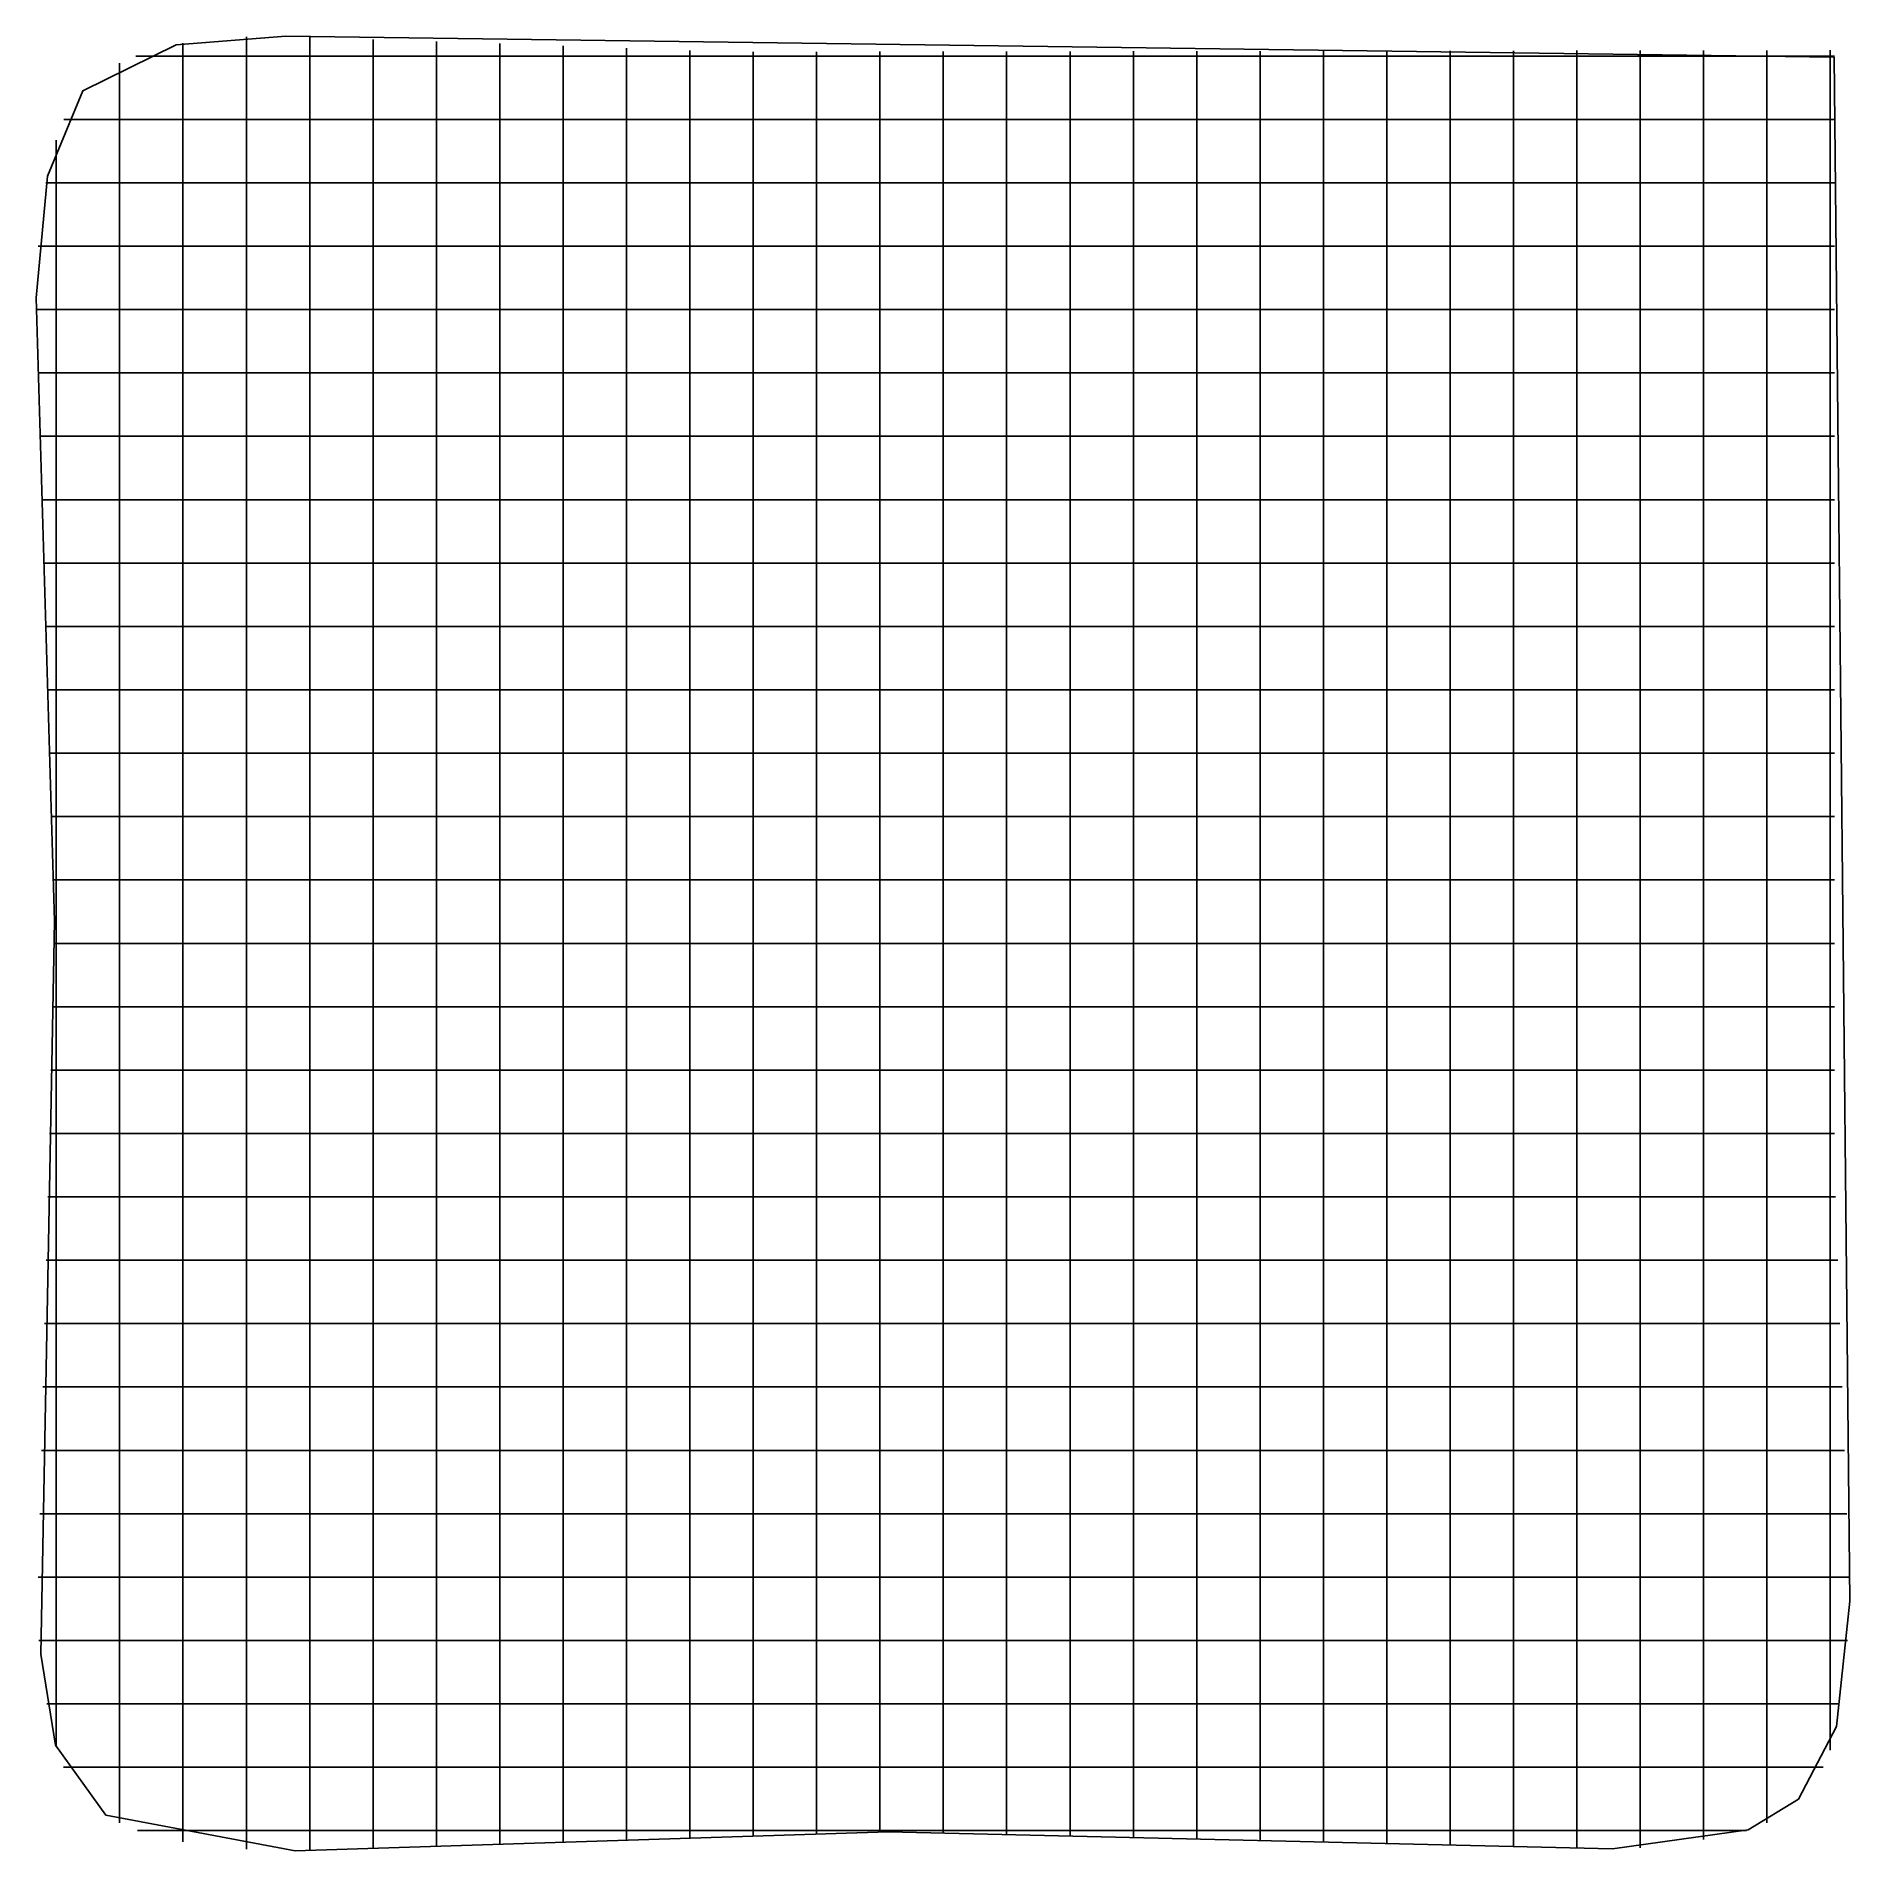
# Model space of a CAD drawing. Header units: metres. Extents: x 0.4 to 14.7, y 0.4 to 14.7.
import ezdxf

# ---------------------------------------------------------------- set-up
doc = ezdxf.new("R2010")
doc.units = ezdxf.units.M

msp = doc.modelspace()

# ---------------------------------------------------------------- linework, layer by layer
for p, q in [((1.593, 14.472), (1.593, 14.695)), ((2.093, 14.743), (2.093, 14.744)), ((2.093, 14.52), (2.093, 14.743)), ((2.593, 14.519), (2.593, 14.742)), ((3.093, 14.501), (3.093, 14.724)), ((3.593, 14.484), (3.593, 14.707)), ((4.093, 14.689), (4.093, 14.69)), ((4.093, 14.467), (4.093, 14.689)), ((4.593, 14.449), (4.593, 14.672)), ((5.093, 14.432), (5.093, 14.655)), ((5.593, 14.414), (5.593, 14.637)), ((6.093, 14.402), (6.093, 14.625)), ((6.593, 14.403), (6.593, 14.626)), ((7.093, 14.404), (7.093, 14.627)), ((7.593, 14.405), (7.593, 14.628)), ((8.093, 14.405), (8.093, 14.628)), ((8.593, 14.406), (8.593, 14.629)), ((9.093, 14.407), (9.093, 14.63)), ((9.593, 14.407), (9.593, 14.63)), ((10.093, 14.408), (10.093, 14.631)), ((10.593, 14.409), (10.593, 14.632)), ((11.093, 14.41), (11.093, 14.633)), ((11.593, 14.41), (11.593, 14.633)), ((12.093, 14.411), (12.093, 14.634)), ((12.593, 14.412), (12.593, 14.635)), ((13.093, 14.635), (13.093, 14.636)), ((13.093, 14.413), (13.093, 14.635)), ((13.593, 14.413), (13.593, 14.636)), ((14.093, 14.414), (14.093, 14.637)), ((14.593, 14.415), (14.593, 14.638)), ((1.093, 14.536), (1.093, 14.537)), ((1.093, 14.314), (1.093, 14.536)), ((1.221, 14.592), (1.444, 14.592)), ((1.221, 14.592), (1.444, 14.592)), ((1.444, 14.592), (1.574, 14.592)), ((1.574, 14.592), (1.651, 14.592)), ((1.593, 14.139), (1.593, 14.472)), ((1.651, 14.592), (2.764, 14.592)), ((2.093, 14.16), (2.093, 14.52)), ((2.593, 14.157), (2.593, 14.519)), ((2.764, 14.592), (3.151, 14.592)), ((3.093, 14.148), (3.093, 14.501)), ((3.151, 14.592), (3.374, 14.592)), ((3.374, 14.592), (3.451, 14.592)), ((3.451, 14.592), (4.564, 14.592)), ((3.593, 14.139), (3.593, 14.484)), ((4.093, 14.13), (4.093, 14.467)), ((4.564, 14.592), (4.951, 14.592)), ((4.951, 14.592), (5.174, 14.592)), ((5.174, 14.592), (5.251, 14.592)), ((5.251, 14.592), (5.88, 14.592)), ((5.88, 14.592), (6.103, 14.592)), ((6.103, 14.592), (6.49, 14.592)), ((6.49, 14.592), (7.603, 14.592)), ((7.603, 14.592), (7.68, 14.592)), ((7.68, 14.592), (7.903, 14.592)), ((7.903, 14.592), (8.29, 14.592)), ((8.29, 14.592), (9.403, 14.592)), ((9.403, 14.592), (9.48, 14.592)), ((9.48, 14.592), (9.703, 14.592)), ((9.703, 14.592), (10.09, 14.592)), ((10.09, 14.592), (11.203, 14.592)), ((11.203, 14.592), (11.28, 14.592)), ((11.28, 14.592), (11.503, 14.592)), ((11.503, 14.592), (11.89, 14.592)), ((11.89, 14.592), (13.003, 14.592)), ((13.003, 14.592), (13.08, 14.592)), ((13.08, 14.592), (13.303, 14.592)), ((13.303, 14.592), (13.69, 14.592)), ((13.69, 14.592), (14.549, 14.592)), ((14.549, 14.592), (14.626, 14.592)), ((4.593, 14.121), (4.593, 14.449)), ((5.093, 14.113), (5.093, 14.432)), ((5.593, 14.103), (5.593, 14.414)), ((6.093, 14.099), (6.093, 14.402)), ((6.593, 14.103), (6.593, 14.403)), ((7.093, 14.108), (7.093, 14.404)), ((7.593, 14.108), (7.593, 14.405)), ((8.093, 14.105), (8.093, 14.405)), ((8.593, 14.102), (8.593, 14.406)), ((9.093, 14.1), (9.093, 14.407)), ((9.593, 14.097), (9.593, 14.407)), ((10.093, 14.095), (10.093, 14.408)), ((10.593, 14.092), (10.593, 14.409)), ((11.093, 14.09), (11.093, 14.41)), ((11.593, 14.087), (11.593, 14.41)), ((12.093, 14.084), (12.093, 14.411)), ((12.593, 14.082), (12.593, 14.412)), ((13.093, 14.083), (13.093, 14.413)), ((13.593, 14.1), (13.593, 14.413)), ((14.093, 14.135), (14.093, 14.414)), ((14.593, 14.283), (14.593, 14.415)), ((1.093, 14.06), (1.093, 14.314)), ((14.593, 14.206), (14.593, 14.283)), ((14.593, 13.093), (14.593, 14.206)), ((0.654, 14.092), (0.877, 14.092)), ((0.654, 14.092), (0.877, 14.092)), ((0.877, 14.092), (1.153, 14.092)), ((1.093, 12.947), (1.093, 14.06)), ((1.153, 14.092), (2.266, 14.092)), ((1.593, 13.026), (1.593, 14.139)), ((2.093, 13.047), (2.093, 14.16)), ((2.266, 14.092), (2.344, 14.092)), ((2.344, 14.092), (2.566, 14.092)), ((2.566, 14.092), (2.953, 14.092)), ((2.593, 13.043), (2.593, 14.157)), ((2.953, 14.092), (4.066, 14.092)), ((3.093, 13.035), (3.093, 14.148)), ((3.593, 13.026), (3.593, 14.139)), ((4.066, 14.092), (4.144, 14.092)), ((4.093, 13.017), (4.093, 14.13)), ((4.144, 14.092), (4.366, 14.092)), ((4.366, 14.092), (4.753, 14.092)), ((4.593, 13.008), (4.593, 14.121)), ((4.753, 14.092), (5.866, 14.092)), ((5.093, 13), (5.093, 14.113)), ((5.593, 12.991), (5.593, 14.103)), ((5.866, 14.092), (5.944, 14.092)), ((5.944, 14.092), (6.166, 14.092)), ((6.093, 12.986), (6.093, 14.099)), ((6.166, 14.092), (6.553, 14.092)), ((6.553, 14.092), (7.666, 14.092)), ((6.593, 12.99), (6.593, 14.103)), ((7.093, 12.995), (7.093, 14.108)), ((7.593, 12.994), (7.593, 14.108)), ((7.666, 14.092), (7.744, 14.092)), ((7.744, 14.092), (7.966, 14.092)), ((7.966, 14.092), (8.353, 14.092)), ((8.093, 12.992), (8.093, 14.105)), ((8.353, 14.092), (9.466, 14.092)), ((8.593, 12.99), (8.593, 14.102)), ((9.093, 12.987), (9.093, 14.1)), ((9.466, 14.092), (9.544, 14.092)), ((9.544, 14.092), (9.766, 14.092)), ((9.593, 12.984), (9.593, 14.097)), ((9.766, 14.092), (10.153, 14.092)), ((10.093, 12.982), (10.093, 14.095)), ((10.153, 14.092), (11.266, 14.092)), ((10.593, 12.979), (10.593, 14.092)), ((11.093, 12.976), (11.093, 14.09)), ((11.266, 14.092), (11.344, 14.092)), ((11.344, 14.092), (11.566, 14.092)), ((11.566, 14.092), (11.953, 14.092)), ((11.593, 12.974), (11.593, 14.087)), ((11.953, 14.092), (13.066, 14.092)), ((12.093, 12.972), (12.093, 14.084)), ((12.593, 12.969), (12.593, 14.082)), ((13.066, 14.092), (13.144, 14.092)), ((13.093, 12.969), (13.093, 14.083)), ((13.144, 14.092), (13.366, 14.092)), ((13.366, 14.092), (13.753, 14.092)), ((13.593, 12.987), (13.593, 14.1)), ((13.753, 14.092), (14.549, 14.092)), ((14.093, 13.022), (14.093, 14.135)), ((14.549, 14.092), (14.626, 14.092)), ((0.593, 13.91), (0.593, 13.929)), ((0.593, 13.687), (0.593, 13.91)), ((0.593, 13.3), (0.593, 13.687)), ((0.511, 13.592), (0.734, 13.592)), ((0.511, 13.592), (0.734, 13.592)), ((0.734, 13.592), (1.047, 13.592)), ((1.047, 13.592), (2.16, 13.592)), ((2.16, 13.592), (2.237, 13.592)), ((2.237, 13.592), (2.46, 13.592)), ((2.46, 13.592), (2.847, 13.592)), ((2.847, 13.592), (3.96, 13.592)), ((3.96, 13.592), (4.037, 13.592)), ((4.037, 13.592), (4.26, 13.592)), ((4.26, 13.592), (4.647, 13.592)), ((4.647, 13.592), (5.76, 13.592)), ((5.76, 13.592), (5.837, 13.592)), ((5.837, 13.592), (6.06, 13.592)), ((6.06, 13.592), (6.447, 13.592)), ((6.447, 13.592), (7.56, 13.592)), ((7.56, 13.592), (7.637, 13.592)), ((7.637, 13.592), (7.86, 13.592)), ((7.86, 13.592), (8.247, 13.592)), ((8.247, 13.592), (9.36, 13.592)), ((9.36, 13.592), (9.437, 13.592)), ((9.437, 13.592), (9.66, 13.592)), ((9.66, 13.592), (10.047, 13.592)), ((10.047, 13.592), (11.16, 13.592)), ((11.16, 13.592), (11.237, 13.592)), ((11.237, 13.592), (11.46, 13.592)), ((11.46, 13.592), (11.847, 13.592)), ((11.847, 13.592), (12.96, 13.592)), ((12.96, 13.592), (13.037, 13.592)), ((13.037, 13.592), (13.26, 13.592)), ((13.26, 13.592), (13.647, 13.592)), ((13.647, 13.592), (14.549, 13.592)), ((14.549, 13.592), (14.626, 13.592)), ((0.593, 12.187), (0.593, 13.3)), ((0.451, 13.092), (0.674, 13.092)), ((0.451, 13.092), (0.674, 13.092)), ((0.674, 13.092), (1.003, 13.092)), ((1.003, 13.092), (2.116, 13.092)), ((2.093, 12.97), (2.093, 13.047)), ((2.116, 13.092), (2.193, 13.092)), ((2.193, 13.092), (2.416, 13.092)), ((2.416, 13.092), (2.803, 13.092)), ((2.593, 12.966), (2.593, 13.043)), ((2.803, 13.092), (3.916, 13.092)), ((3.093, 12.957), (3.093, 13.035)), ((3.916, 13.092), (3.993, 13.092)), ((3.993, 13.092), (4.216, 13.092)), ((4.216, 13.092), (4.603, 13.092)), ((4.603, 13.092), (5.716, 13.092)), ((5.716, 13.092), (5.793, 13.092)), ((5.793, 13.092), (6.016, 13.092)), ((6.016, 13.092), (6.403, 13.092)), ((6.403, 13.092), (7.516, 13.092)), ((7.516, 13.092), (7.593, 13.092)), ((7.593, 13.092), (7.816, 13.092)), ((7.816, 13.092), (8.203, 13.092)), ((8.203, 13.092), (9.316, 13.092)), ((9.316, 13.092), (9.393, 13.092)), ((9.393, 13.092), (9.616, 13.092)), ((9.616, 13.092), (10.003, 13.092)), ((10.003, 13.092), (11.116, 13.092)), ((11.116, 13.092), (11.193, 13.092)), ((11.193, 13.092), (11.416, 13.092)), ((11.416, 13.092), (11.803, 13.092)), ((11.803, 13.092), (12.916, 13.092)), ((12.916, 13.092), (12.993, 13.092)), ((12.993, 13.092), (13.216, 13.092)), ((13.216, 13.092), (13.603, 13.092)), ((13.603, 13.092), (14.549, 13.092)), ((14.549, 13.092), (14.626, 13.092)), ((14.593, 12.706), (14.593, 13.093)), ((1.093, 12.87), (1.093, 12.947)), ((1.593, 12.949), (1.593, 13.026)), ((1.593, 12.726), (1.593, 12.949)), ((2.093, 12.747), (2.093, 12.97)), ((2.593, 12.744), (2.593, 12.966)), ((3.093, 12.735), (3.093, 12.957)), ((3.593, 12.949), (3.593, 13.026)), ((3.593, 12.726), (3.593, 12.949)), ((4.093, 12.94), (4.093, 13.017)), ((4.093, 12.717), (4.093, 12.94)), ((4.593, 12.931), (4.593, 13.008)), ((4.593, 12.708), (4.593, 12.931)), ((5.093, 12.922), (5.093, 13)), ((5.093, 12.7), (5.093, 12.922)), ((5.593, 12.913), (5.593, 12.991)), ((5.593, 12.691), (5.593, 12.913)), ((6.093, 12.908), (6.093, 12.986)), ((6.093, 12.686), (6.093, 12.908)), ((6.593, 12.913), (6.593, 12.99)), ((6.593, 12.691), (6.593, 12.913)), ((7.093, 12.918), (7.093, 12.995)), ((7.093, 12.695), (7.093, 12.918)), ((7.593, 12.917), (7.593, 12.994)), ((7.593, 12.695), (7.593, 12.917)), ((8.093, 12.914), (8.093, 12.992)), ((8.093, 12.692), (8.093, 12.914)), ((8.593, 12.912), (8.593, 12.99)), ((8.593, 12.69), (8.593, 12.912)), ((9.093, 12.91), (9.093, 12.987)), ((9.093, 12.687), (9.093, 12.91)), ((9.593, 12.907), (9.593, 12.984)), ((9.593, 12.684), (9.593, 12.907)), ((10.093, 12.904), (10.093, 12.982)), ((10.093, 12.682), (10.093, 12.904)), ((10.593, 12.902), (10.593, 12.979)), ((10.593, 12.679), (10.593, 12.902)), ((11.093, 12.899), (11.093, 12.976)), ((11.093, 12.677), (11.093, 12.899)), ((11.593, 12.896), (11.593, 12.974)), ((11.593, 12.674), (11.593, 12.896)), ((12.093, 12.894), (12.093, 12.972)), ((12.093, 12.672), (12.093, 12.894)), ((12.593, 12.892), (12.593, 12.969)), ((12.593, 12.669), (12.593, 12.892)), ((13.093, 12.892), (13.093, 12.969)), ((13.093, 12.67), (13.093, 12.892)), ((13.593, 12.91), (13.593, 12.987)), ((13.593, 12.687), (13.593, 12.91)), ((14.093, 12.945), (14.093, 13.022)), ((14.093, 12.722), (14.093, 12.945)), ((1.093, 12.647), (1.093, 12.87)), ((2.093, 12.36), (2.093, 12.747)), ((2.593, 12.357), (2.593, 12.744)), ((1.093, 12.26), (1.093, 12.647)), ((1.593, 12.339), (1.593, 12.726)), ((3.093, 12.348), (3.093, 12.735)), ((3.593, 12.339), (3.593, 12.726)), ((4.093, 12.33), (4.093, 12.717)), ((4.593, 12.321), (4.593, 12.708)), ((5.093, 12.313), (5.093, 12.7)), ((5.593, 12.303), (5.593, 12.691)), ((6.093, 12.299), (6.093, 12.686)), ((6.593, 12.303), (6.593, 12.691)), ((7.093, 12.308), (7.093, 12.695)), ((7.593, 12.308), (7.593, 12.695)), ((8.093, 12.305), (8.093, 12.692)), ((8.593, 12.302), (8.593, 12.69)), ((9.093, 12.3), (9.093, 12.687)), ((9.593, 12.297), (9.593, 12.684)), ((10.093, 12.295), (10.093, 12.682)), ((10.593, 12.292), (10.593, 12.679)), ((11.093, 12.29), (11.093, 12.677)), ((11.593, 12.287), (11.593, 12.674)), ((12.093, 12.284), (12.093, 12.672)), ((12.593, 12.282), (12.593, 12.669)), ((13.093, 12.283), (13.093, 12.67)), ((13.593, 12.3), (13.593, 12.687)), ((14.093, 12.335), (14.093, 12.722)), ((14.593, 12.483), (14.593, 12.706)), ((0.438, 12.592), (0.661, 12.592)), ((0.438, 12.592), (0.661, 12.592)), ((0.661, 12.592), (0.993, 12.592)), ((0.993, 12.592), (2.106, 12.592)), ((2.106, 12.592), (2.183, 12.592)), ((2.183, 12.592), (2.406, 12.592)), ((2.406, 12.592), (2.793, 12.592)), ((2.793, 12.592), (3.906, 12.592)), ((3.906, 12.592), (3.983, 12.592)), ((3.983, 12.592), (4.206, 12.592)), ((4.206, 12.592), (4.593, 12.592)), ((4.593, 12.592), (5.706, 12.592)), ((5.706, 12.592), (5.783, 12.592)), ((5.783, 12.592), (6.006, 12.592)), ((6.006, 12.592), (6.393, 12.592)), ((6.393, 12.592), (7.506, 12.592)), ((7.506, 12.592), (7.583, 12.592)), ((7.583, 12.592), (7.806, 12.592)), ((7.806, 12.592), (8.193, 12.592)), ((8.193, 12.592), (9.306, 12.592)), ((9.306, 12.592), (9.383, 12.592)), ((9.383, 12.592), (9.606, 12.592)), ((9.606, 12.592), (9.993, 12.592)), ((9.993, 12.592), (11.106, 12.592)), ((11.106, 12.592), (11.183, 12.592)), ((11.183, 12.592), (11.406, 12.592)), ((11.406, 12.592), (11.793, 12.592)), ((11.793, 12.592), (12.906, 12.592)), ((12.906, 12.592), (12.983, 12.592)), ((12.983, 12.592), (13.206, 12.592)), ((13.206, 12.592), (13.593, 12.592)), ((13.593, 12.592), (14.549, 12.592)), ((14.549, 12.592), (14.626, 12.592)), ((14.593, 12.406), (14.593, 12.483)), ((1.593, 11.226), (1.593, 12.339)), ((2.093, 11.247), (2.093, 12.36)), ((2.593, 11.243), (2.593, 12.357)), ((3.093, 11.235), (3.093, 12.348)), ((3.593, 11.226), (3.593, 12.339)), ((4.093, 11.217), (4.093, 12.33)), ((4.593, 11.208), (4.593, 12.321)), ((5.093, 11.2), (5.093, 12.313)), ((14.093, 11.222), (14.093, 12.335)), ((14.593, 11.293), (14.593, 12.406)), ((0.593, 12.11), (0.593, 12.187)), ((1.093, 11.147), (1.093, 12.26)), ((5.593, 11.191), (5.593, 12.303)), ((6.093, 11.186), (6.093, 12.299)), ((6.593, 11.19), (6.593, 12.303)), ((7.093, 11.195), (7.093, 12.308)), ((7.593, 11.194), (7.593, 12.308)), ((8.093, 11.192), (8.093, 12.305)), ((8.593, 11.19), (8.593, 12.302)), ((9.093, 11.187), (9.093, 12.3)), ((9.593, 11.184), (9.593, 12.297)), ((10.093, 11.182), (10.093, 12.295)), ((10.593, 11.179), (10.593, 12.292)), ((11.093, 11.176), (11.093, 12.29)), ((11.593, 11.174), (11.593, 12.287)), ((12.093, 11.172), (12.093, 12.284)), ((12.593, 11.169), (12.593, 12.282)), ((13.093, 11.169), (13.093, 12.283)), ((13.593, 11.187), (13.593, 12.3)), ((0.453, 12.092), (0.676, 12.092)), ((0.453, 12.092), (0.676, 12.092)), ((0.593, 11.887), (0.593, 12.11)), ((0.676, 12.092), (1.004, 12.092)), ((1.004, 12.092), (2.117, 12.092)), ((2.117, 12.092), (2.194, 12.092)), ((2.194, 12.092), (2.417, 12.092)), ((2.417, 12.092), (2.804, 12.092)), ((2.804, 12.092), (3.917, 12.092)), ((3.917, 12.092), (3.994, 12.092)), ((3.994, 12.092), (4.217, 12.092)), ((4.217, 12.092), (4.604, 12.092)), ((4.604, 12.092), (5.717, 12.092)), ((5.717, 12.092), (5.794, 12.092)), ((5.794, 12.092), (6.017, 12.092)), ((6.017, 12.092), (6.404, 12.092)), ((6.404, 12.092), (7.517, 12.092)), ((7.517, 12.092), (7.594, 12.092)), ((7.594, 12.092), (7.817, 12.092)), ((7.817, 12.092), (8.204, 12.092)), ((8.204, 12.092), (9.317, 12.092)), ((9.317, 12.092), (9.394, 12.092)), ((9.394, 12.092), (9.617, 12.092)), ((9.617, 12.092), (10.004, 12.092)), ((10.004, 12.092), (11.117, 12.092)), ((11.117, 12.092), (11.194, 12.092)), ((11.194, 12.092), (11.417, 12.092)), ((11.417, 12.092), (11.804, 12.092)), ((11.804, 12.092), (12.917, 12.092)), ((12.917, 12.092), (12.994, 12.092)), ((12.994, 12.092), (13.217, 12.092)), ((13.217, 12.092), (13.604, 12.092)), ((13.604, 12.092), (14.549, 12.092)), ((14.549, 12.092), (14.626, 12.092)), ((0.593, 11.5), (0.593, 11.887)), ((0.468, 11.592), (0.691, 11.592)), ((0.468, 11.592), (0.691, 11.592)), ((0.593, 10.387), (0.593, 11.5)), ((0.691, 11.592), (1.015, 11.592)), ((1.015, 11.592), (2.128, 11.592)), ((2.128, 11.592), (2.206, 11.592)), ((2.206, 11.592), (2.428, 11.592)), ((2.428, 11.592), (2.815, 11.592)), ((2.815, 11.592), (3.928, 11.592)), ((3.928, 11.592), (4.006, 11.592)), ((4.006, 11.592), (4.228, 11.592)), ((4.228, 11.592), (4.615, 11.592)), ((4.615, 11.592), (5.728, 11.592)), ((5.728, 11.592), (5.806, 11.592)), ((5.806, 11.592), (6.028, 11.592)), ((6.028, 11.592), (6.415, 11.592)), ((6.415, 11.592), (7.528, 11.592)), ((7.528, 11.592), (7.606, 11.592)), ((7.606, 11.592), (7.828, 11.592)), ((7.828, 11.592), (8.215, 11.592)), ((8.215, 11.592), (9.328, 11.592)), ((9.328, 11.592), (9.406, 11.592)), ((9.406, 11.592), (9.628, 11.592)), ((9.628, 11.592), (10.015, 11.592)), ((10.015, 11.592), (11.128, 11.592)), ((11.128, 11.592), (11.206, 11.592)), ((11.206, 11.592), (11.428, 11.592)), ((11.428, 11.592), (11.815, 11.592)), ((11.815, 11.592), (12.928, 11.592)), ((12.928, 11.592), (13.006, 11.592)), ((13.006, 11.592), (13.228, 11.592)), ((13.228, 11.592), (13.615, 11.592)), ((13.615, 11.592), (14.549, 11.592)), ((14.549, 11.592), (14.626, 11.592)), ((1.593, 11.149), (1.593, 11.226)), ((2.093, 11.17), (2.093, 11.247)), ((2.093, 10.947), (2.093, 11.17)), ((2.593, 11.166), (2.593, 11.243)), ((2.593, 10.944), (2.593, 11.166)), ((3.093, 11.157), (3.093, 11.235)), ((3.593, 11.149), (3.593, 11.226)), ((4.093, 11.14), (4.093, 11.217)), ((4.593, 11.131), (4.593, 11.208)), ((5.093, 11.122), (5.093, 11.2)), ((5.593, 11.113), (5.593, 11.191)), ((6.093, 11.108), (6.093, 11.186)), ((6.593, 11.113), (6.593, 11.19)), ((7.093, 11.118), (7.093, 11.195)), ((7.593, 11.117), (7.593, 11.194)), ((8.093, 11.114), (8.093, 11.192)), ((8.593, 11.112), (8.593, 11.19)), ((9.093, 11.11), (9.093, 11.187)), ((9.593, 11.107), (9.593, 11.184)), ((10.093, 11.104), (10.093, 11.182)), ((10.593, 11.102), (10.593, 11.179)), ((11.093, 11.099), (11.093, 11.176)), ((11.593, 11.096), (11.593, 11.174)), ((12.093, 11.094), (12.093, 11.172)), ((12.593, 11.092), (12.593, 11.169)), ((13.093, 11.092), (13.093, 11.169)), ((13.593, 11.11), (13.593, 11.187)), ((14.093, 11.145), (14.093, 11.222)), ((14.593, 10.906), (14.593, 11.293)), ((0.484, 11.092), (0.707, 11.092)), ((0.484, 11.092), (0.707, 11.092)), ((0.707, 11.092), (1.027, 11.092)), ((1.027, 11.092), (2.14, 11.092)), ((1.093, 11.07), (1.093, 11.147)), ((1.093, 10.847), (1.093, 11.07)), ((1.593, 10.926), (1.593, 11.149)), ((2.14, 11.092), (2.217, 11.092)), ((2.217, 11.092), (2.44, 11.092)), ((2.44, 11.092), (2.827, 11.092)), ((2.827, 11.092), (3.94, 11.092)), ((3.093, 10.935), (3.093, 11.157)), ((3.593, 10.926), (3.593, 11.149)), ((3.94, 11.092), (4.017, 11.092)), ((4.017, 11.092), (4.24, 11.092)), ((4.093, 10.917), (4.093, 11.14)), ((4.24, 11.092), (4.627, 11.092)), ((4.593, 10.908), (4.593, 11.131)), ((4.627, 11.092), (5.74, 11.092)), ((5.093, 10.9), (5.093, 11.122)), ((5.593, 10.891), (5.593, 11.113)), ((5.74, 11.092), (5.817, 11.092)), ((5.817, 11.092), (6.04, 11.092)), ((6.04, 11.092), (6.427, 11.092)), ((6.093, 10.886), (6.093, 11.108)), ((6.427, 11.092), (7.54, 11.092)), ((6.593, 10.891), (6.593, 11.113)), ((7.093, 10.895), (7.093, 11.118)), ((7.54, 11.092), (7.617, 11.092)), ((7.593, 10.895), (7.593, 11.117)), ((7.617, 11.092), (7.84, 11.092)), ((7.84, 11.092), (8.227, 11.092)), ((8.093, 10.892), (8.093, 11.114)), ((8.227, 11.092), (9.34, 11.092)), ((8.593, 10.89), (8.593, 11.112)), ((9.093, 10.887), (9.093, 11.11)), ((9.34, 11.092), (9.417, 11.092)), ((9.417, 11.092), (9.64, 11.092)), ((9.593, 10.884), (9.593, 11.107)), ((9.64, 11.092), (10.027, 11.092)), ((10.027, 11.092), (11.14, 11.092)), ((10.093, 10.882), (10.093, 11.104)), ((10.593, 10.879), (10.593, 11.102)), ((11.093, 10.877), (11.093, 11.099)), ((11.14, 11.092), (11.217, 11.092)), ((11.217, 11.092), (11.44, 11.092)), ((11.44, 11.092), (11.827, 11.092)), ((11.593, 10.874), (11.593, 11.096)), ((11.827, 11.092), (12.94, 11.092)), ((12.093, 10.872), (12.093, 11.094)), ((12.593, 10.869), (12.593, 11.092)), ((12.94, 11.092), (13.017, 11.092)), ((13.017, 11.092), (13.24, 11.092)), ((13.093, 10.87), (13.093, 11.092)), ((13.24, 11.092), (13.627, 11.092)), ((13.593, 10.887), (13.593, 11.11)), ((13.627, 11.092), (14.549, 11.092)), ((14.093, 10.922), (14.093, 11.145)), ((14.549, 11.092), (14.626, 11.092)), ((1.593, 10.539), (1.593, 10.926)), ((2.093, 10.56), (2.093, 10.947)), ((2.593, 10.557), (2.593, 10.944)), ((3.093, 10.548), (3.093, 10.935)), ((3.593, 10.539), (3.593, 10.926)), ((4.093, 10.53), (4.093, 10.917)), ((4.593, 10.521), (4.593, 10.908)), ((5.093, 10.513), (5.093, 10.9)), ((5.593, 10.503), (5.593, 10.891)), ((6.093, 10.499), (6.093, 10.886)), ((6.593, 10.503), (6.593, 10.891)), ((7.093, 10.508), (7.093, 10.895)), ((7.593, 10.508), (7.593, 10.895)), ((8.093, 10.505), (8.093, 10.892)), ((8.593, 10.502), (8.593, 10.89)), ((9.093, 10.5), (9.093, 10.887)), ((9.593, 10.497), (9.593, 10.884)), ((10.093, 10.495), (10.093, 10.882)), ((10.593, 10.492), (10.593, 10.879)), ((13.593, 10.5), (13.593, 10.887)), ((14.093, 10.535), (14.093, 10.922)), ((14.593, 10.683), (14.593, 10.906)), ((1.093, 10.46), (1.093, 10.847)), ((11.093, 10.49), (11.093, 10.877)), ((11.593, 10.487), (11.593, 10.874)), ((12.093, 10.484), (12.093, 10.872)), ((12.593, 10.482), (12.593, 10.869)), ((13.093, 10.483), (13.093, 10.87)), ((14.593, 10.606), (14.593, 10.683)), ((14.593, 9.493), (14.593, 10.606)), ((0.499, 10.592), (0.722, 10.592)), ((0.499, 10.592), (0.722, 10.592)), ((0.722, 10.592), (1.038, 10.592)), ((1.038, 10.592), (2.151, 10.592)), ((1.093, 9.347), (1.093, 10.46)), ((1.593, 9.426), (1.593, 10.539)), ((2.093, 9.447), (2.093, 10.56)), ((2.151, 10.592), (2.229, 10.592)), ((2.229, 10.592), (2.451, 10.592)), ((2.451, 10.592), (2.838, 10.592)), ((2.593, 9.443), (2.593, 10.557)), ((2.838, 10.592), (3.951, 10.592)), ((3.093, 9.435), (3.093, 10.548)), ((3.593, 9.426), (3.593, 10.539)), ((3.951, 10.592), (4.029, 10.592)), ((4.029, 10.592), (4.251, 10.592)), ((4.093, 9.417), (4.093, 10.53)), ((4.251, 10.592), (4.638, 10.592)), ((4.593, 9.408), (4.593, 10.521)), ((4.638, 10.592), (5.751, 10.592)), ((5.093, 9.4), (5.093, 10.513)), ((5.593, 9.391), (5.593, 10.503)), ((5.751, 10.592), (5.829, 10.592)), ((5.829, 10.592), (6.051, 10.592)), ((6.051, 10.592), (6.438, 10.592)), ((6.093, 9.386), (6.093, 10.499)), ((6.438, 10.592), (7.551, 10.592)), ((6.593, 9.39), (6.593, 10.503)), ((7.093, 9.395), (7.093, 10.508)), ((7.551, 10.592), (7.629, 10.592)), ((7.593, 9.394), (7.593, 10.508)), ((7.629, 10.592), (7.851, 10.592)), ((7.851, 10.592), (8.238, 10.592)), ((8.093, 9.392), (8.093, 10.505)), ((8.238, 10.592), (9.351, 10.592)), ((8.593, 9.39), (8.593, 10.502)), ((9.093, 9.387), (9.093, 10.5)), ((9.351, 10.592), (9.429, 10.592)), ((9.429, 10.592), (9.651, 10.592)), ((9.593, 9.384), (9.593, 10.497)), ((9.651, 10.592), (10.038, 10.592)), ((10.038, 10.592), (11.151, 10.592)), ((10.093, 9.382), (10.093, 10.495)), ((10.593, 9.379), (10.593, 10.492)), ((11.093, 9.376), (11.093, 10.49)), ((11.151, 10.592), (11.229, 10.592)), ((11.229, 10.592), (11.451, 10.592)), ((11.451, 10.592), (11.838, 10.592)), ((11.593, 9.374), (11.593, 10.487)), ((11.838, 10.592), (12.951, 10.592)), ((12.093, 9.372), (12.093, 10.484)), ((12.593, 9.369), (12.593, 10.482)), ((12.951, 10.592), (13.029, 10.592)), ((13.029, 10.592), (13.251, 10.592)), ((13.093, 9.369), (13.093, 10.483)), ((13.251, 10.592), (13.638, 10.592)), ((13.593, 9.387), (13.593, 10.5)), ((13.638, 10.592), (14.549, 10.592)), ((14.093, 9.422), (14.093, 10.535)), ((14.549, 10.592), (14.626, 10.592)), ((0.593, 10.31), (0.593, 10.387)), ((0.593, 10.087), (0.593, 10.31)), ((0.514, 10.092), (0.737, 10.092)), ((0.514, 10.092), (0.737, 10.092)), ((0.593, 9.7), (0.593, 10.087)), ((0.737, 10.092), (1.049, 10.092)), ((1.049, 10.092), (2.162, 10.092)), ((2.162, 10.092), (2.24, 10.092)), ((2.24, 10.092), (2.462, 10.092)), ((2.462, 10.092), (2.849, 10.092)), ((2.849, 10.092), (3.962, 10.092)), ((3.962, 10.092), (4.04, 10.092)), ((4.04, 10.092), (4.262, 10.092)), ((4.262, 10.092), (4.649, 10.092)), ((4.649, 10.092), (5.762, 10.092)), ((5.762, 10.092), (5.84, 10.092)), ((5.84, 10.092), (6.062, 10.092)), ((6.062, 10.092), (6.449, 10.092)), ((6.449, 10.092), (7.562, 10.092)), ((7.562, 10.092), (7.64, 10.092)), ((7.64, 10.092), (7.862, 10.092)), ((7.862, 10.092), (8.249, 10.092)), ((8.249, 10.092), (9.362, 10.092)), ((9.362, 10.092), (9.44, 10.092)), ((9.44, 10.092), (9.662, 10.092)), ((9.662, 10.092), (10.049, 10.092)), ((10.049, 10.092), (11.162, 10.092)), ((11.162, 10.092), (11.24, 10.092)), ((11.24, 10.092), (11.462, 10.092)), ((11.462, 10.092), (11.849, 10.092)), ((11.849, 10.092), (12.962, 10.092)), ((12.962, 10.092), (13.04, 10.092)), ((13.04, 10.092), (13.262, 10.092)), ((13.262, 10.092), (13.649, 10.092)), ((13.649, 10.092), (14.549, 10.092)), ((14.549, 10.092), (14.626, 10.092)), ((0.529, 9.592), (0.752, 9.592)), ((0.529, 9.592), (0.752, 9.592)), ((0.593, 8.587), (0.593, 9.7)), ((0.752, 9.592), (1.06, 9.592)), ((1.06, 9.592), (2.174, 9.592)), ((2.174, 9.592), (2.252, 9.592)), ((2.252, 9.592), (2.473, 9.592)), ((2.473, 9.592), (2.86, 9.592)), ((2.86, 9.592), (3.974, 9.592)), ((3.974, 9.592), (4.052, 9.592)), ((4.052, 9.592), (4.273, 9.592)), ((4.273, 9.592), (4.66, 9.592)), ((4.66, 9.592), (5.774, 9.592)), ((5.774, 9.592), (5.852, 9.592)), ((5.852, 9.592), (6.073, 9.592)), ((6.073, 9.592), (6.46, 9.592)), ((6.46, 9.592), (7.574, 9.592)), ((7.574, 9.592), (7.652, 9.592)), ((7.652, 9.592), (7.873, 9.592)), ((7.873, 9.592), (8.26, 9.592)), ((8.26, 9.592), (9.374, 9.592)), ((9.374, 9.592), (9.452, 9.592)), ((9.452, 9.592), (9.673, 9.592)), ((9.673, 9.592), (10.06, 9.592)), ((10.06, 9.592), (11.174, 9.592)), ((11.174, 9.592), (11.252, 9.592)), ((11.252, 9.592), (11.473, 9.592)), ((11.473, 9.592), (11.86, 9.592)), ((11.86, 9.592), (12.974, 9.592)), ((12.974, 9.592), (13.052, 9.592)), ((13.052, 9.592), (13.273, 9.592)), ((13.273, 9.592), (13.66, 9.592)), ((13.66, 9.592), (14.549, 9.592)), ((14.549, 9.592), (14.626, 9.592)), ((14.593, 9.106), (14.593, 9.493)), ((1.093, 9.27), (1.093, 9.347)), ((1.593, 9.349), (1.593, 9.426)), ((1.593, 9.126), (1.593, 9.349)), ((2.093, 9.37), (2.093, 9.447)), ((2.093, 9.147), (2.093, 9.37)), ((2.593, 9.366), (2.593, 9.443)), ((2.593, 9.144), (2.593, 9.366)), ((3.093, 9.357), (3.093, 9.435)), ((3.093, 9.135), (3.093, 9.357)), ((3.593, 9.349), (3.593, 9.426)), ((3.593, 9.126), (3.593, 9.349)), ((4.093, 9.34), (4.093, 9.417)), ((4.093, 9.117), (4.093, 9.34)), ((4.593, 9.331), (4.593, 9.408)), ((4.593, 9.108), (4.593, 9.331)), ((5.093, 9.322), (5.093, 9.4)), ((5.093, 9.1), (5.093, 9.322)), ((5.593, 9.313), (5.593, 9.391)), ((5.593, 9.091), (5.593, 9.313)), ((6.093, 9.308), (6.093, 9.386)), ((6.093, 9.086), (6.093, 9.308)), ((6.593, 9.313), (6.593, 9.39)), ((6.593, 9.091), (6.593, 9.313)), ((7.093, 9.318), (7.093, 9.395)), ((7.093, 9.095), (7.093, 9.318)), ((7.593, 9.317), (7.593, 9.394)), ((7.593, 9.095), (7.593, 9.317)), ((8.093, 9.314), (8.093, 9.392)), ((8.093, 9.092), (8.093, 9.314)), ((8.593, 9.312), (8.593, 9.39)), ((8.593, 9.09), (8.593, 9.312)), ((9.093, 9.31), (9.093, 9.387)), ((9.093, 9.087), (9.093, 9.31)), ((9.593, 9.307), (9.593, 9.384)), ((9.593, 9.084), (9.593, 9.307)), ((10.093, 9.304), (10.093, 9.382)), ((10.593, 9.302), (10.593, 9.379)), ((11.093, 9.299), (11.093, 9.376)), ((11.593, 9.296), (11.593, 9.374)), ((12.093, 9.294), (12.093, 9.372)), ((12.593, 9.292), (12.593, 9.369)), ((13.093, 9.292), (13.093, 9.369)), ((13.593, 9.31), (13.593, 9.387)), ((13.593, 9.087), (13.593, 9.31)), ((14.093, 9.345), (14.093, 9.422)), ((14.093, 9.122), (14.093, 9.345)), ((1.093, 9.047), (1.093, 9.27)), ((10.093, 9.082), (10.093, 9.304)), ((10.593, 9.079), (10.593, 9.302)), ((11.093, 9.077), (11.093, 9.299)), ((11.593, 9.074), (11.593, 9.296)), ((12.093, 9.072), (12.093, 9.294)), ((12.593, 9.069), (12.593, 9.292)), ((13.093, 9.07), (13.093, 9.292)), ((0.545, 9.092), (0.768, 9.092)), ((0.545, 9.092), (0.768, 9.092)), ((0.768, 9.092), (1.072, 9.092)), ((1.072, 9.092), (2.185, 9.092)), ((1.093, 8.66), (1.093, 9.047)), ((1.593, 8.739), (1.593, 9.126)), ((2.093, 8.76), (2.093, 9.147)), ((2.185, 9.092), (2.263, 9.092)), ((2.263, 9.092), (2.485, 9.092)), ((2.485, 9.092), (2.872, 9.092)), ((2.593, 8.757), (2.593, 9.144)), ((2.872, 9.092), (3.985, 9.092)), ((3.093, 8.748), (3.093, 9.135)), ((3.593, 8.739), (3.593, 9.126)), ((3.985, 9.092), (4.063, 9.092)), ((4.063, 9.092), (4.285, 9.092)), ((4.093, 8.73), (4.093, 9.117)), ((4.285, 9.092), (4.672, 9.092)), ((4.593, 8.721), (4.593, 9.108)), ((4.672, 9.092), (5.785, 9.092)), ((5.093, 8.713), (5.093, 9.1)), ((5.593, 8.703), (5.593, 9.091)), ((5.785, 9.092), (5.863, 9.092)), ((5.863, 9.092), (6.085, 9.092)), ((6.085, 9.092), (6.472, 9.092)), ((6.093, 8.699), (6.093, 9.086)), ((6.472, 9.092), (7.585, 9.092)), ((6.593, 8.703), (6.593, 9.091)), ((7.093, 8.708), (7.093, 9.095)), ((7.585, 9.092), (7.663, 9.092)), ((7.593, 8.708), (7.593, 9.095)), ((7.663, 9.092), (7.885, 9.092)), ((7.885, 9.092), (8.272, 9.092)), ((8.093, 8.705), (8.093, 9.092)), ((8.272, 9.092), (9.385, 9.092)), ((8.593, 8.702), (8.593, 9.09)), ((9.093, 8.7), (9.093, 9.087)), ((9.385, 9.092), (9.463, 9.092)), ((9.463, 9.092), (9.685, 9.092)), ((9.593, 8.697), (9.593, 9.084)), ((9.685, 9.092), (10.072, 9.092)), ((10.072, 9.092), (11.185, 9.092)), ((10.093, 8.695), (10.093, 9.082)), ((10.593, 8.692), (10.593, 9.079)), ((11.093, 8.69), (11.093, 9.077)), ((11.185, 9.092), (11.263, 9.092)), ((11.263, 9.092), (11.485, 9.092)), ((11.485, 9.092), (11.872, 9.092)), ((11.593, 8.687), (11.593, 9.074)), ((11.872, 9.092), (12.985, 9.092)), ((12.093, 8.684), (12.093, 9.072)), ((12.593, 8.682), (12.593, 9.069)), ((12.985, 9.092), (13.063, 9.092)), ((13.063, 9.092), (13.285, 9.092)), ((13.093, 8.683), (13.093, 9.07)), ((13.285, 9.092), (13.672, 9.092)), ((13.593, 8.7), (13.593, 9.087)), ((13.672, 9.092), (14.549, 9.092)), ((14.093, 8.735), (14.093, 9.122)), ((14.549, 9.092), (14.626, 9.092)), ((14.593, 8.883), (14.593, 9.106)), ((14.593, 8.806), (14.593, 8.883)), ((1.593, 7.626), (1.593, 8.739)), ((2.093, 7.647), (2.093, 8.76)), ((2.593, 7.643), (2.593, 8.757)), ((3.093, 7.635), (3.093, 8.748)), ((3.593, 7.626), (3.593, 8.739)), ((14.093, 7.622), (14.093, 8.735)), ((14.593, 7.693), (14.593, 8.806)), ((0.56, 8.592), (0.783, 8.592)), ((0.56, 8.592), (0.783, 8.592)), ((0.783, 8.592), (1.083, 8.592)), ((1.083, 8.592), (2.196, 8.592)), ((1.093, 7.547), (1.093, 8.66)), ((2.196, 8.592), (2.274, 8.592)), ((2.274, 8.592), (2.496, 8.592)), ((2.496, 8.592), (2.883, 8.592)), ((2.883, 8.592), (3.996, 8.592)), ((3.996, 8.592), (4.074, 8.592)), ((4.074, 8.592), (4.296, 8.592)), ((4.093, 7.617), (4.093, 8.73)), ((4.296, 8.592), (4.683, 8.592)), ((4.593, 7.608), (4.593, 8.721)), ((4.683, 8.592), (5.796, 8.592)), ((5.093, 7.6), (5.093, 8.713)), ((5.593, 7.591), (5.593, 8.703)), ((5.796, 8.592), (5.874, 8.592)), ((5.874, 8.592), (6.096, 8.592)), ((6.093, 7.586), (6.093, 8.699)), ((6.096, 8.592), (6.483, 8.592)), ((6.483, 8.592), (7.596, 8.592)), ((6.593, 7.59), (6.593, 8.703)), ((7.093, 7.595), (7.093, 8.708)), ((7.593, 7.594), (7.593, 8.708)), ((7.596, 8.592), (7.674, 8.592)), ((7.674, 8.592), (7.896, 8.592)), ((7.896, 8.592), (8.283, 8.592)), ((8.093, 7.592), (8.093, 8.705)), ((8.283, 8.592), (9.396, 8.592)), ((8.593, 7.59), (8.593, 8.702)), ((9.093, 7.587), (9.093, 8.7)), ((9.396, 8.592), (9.474, 8.592)), ((9.474, 8.592), (9.696, 8.592)), ((9.593, 7.584), (9.593, 8.697)), ((9.696, 8.592), (10.083, 8.592)), ((10.083, 8.592), (11.196, 8.592)), ((10.093, 7.582), (10.093, 8.695)), ((10.593, 7.579), (10.593, 8.692)), ((11.093, 7.576), (11.093, 8.69)), ((11.196, 8.592), (11.274, 8.592)), ((11.274, 8.592), (11.496, 8.592)), ((11.496, 8.592), (11.883, 8.592)), ((11.593, 7.574), (11.593, 8.687)), ((11.883, 8.592), (12.996, 8.592)), ((12.093, 7.572), (12.093, 8.684)), ((12.593, 7.569), (12.593, 8.682)), ((12.996, 8.592), (13.074, 8.592)), ((13.074, 8.592), (13.296, 8.592)), ((13.093, 7.569), (13.093, 8.683)), ((13.296, 8.592), (13.683, 8.592)), ((13.593, 7.587), (13.593, 8.7)), ((13.683, 8.592), (14.549, 8.592)), ((14.549, 8.592), (14.626, 8.592)), ((0.593, 8.51), (0.593, 8.587)), ((0.593, 8.287), (0.593, 8.51)), ((0.593, 7.9), (0.593, 8.287)), ((0.575, 8.092), (0.798, 8.092)), ((0.575, 8.092), (0.798, 8.092)), ((0.798, 8.092), (1.095, 8.092)), ((1.095, 8.092), (2.208, 8.092)), ((2.208, 8.092), (2.286, 8.092)), ((2.286, 8.092), (2.508, 8.092)), ((2.508, 8.092), (2.895, 8.092)), ((2.895, 8.092), (4.008, 8.092)), ((4.008, 8.092), (4.086, 8.092)), ((4.086, 8.092), (4.308, 8.092)), ((4.308, 8.092), (4.695, 8.092)), ((4.695, 8.092), (5.808, 8.092)), ((5.808, 8.092), (5.886, 8.092)), ((5.886, 8.092), (6.108, 8.092)), ((6.108, 8.092), (6.495, 8.092)), ((6.495, 8.092), (7.608, 8.092)), ((7.608, 8.092), (7.686, 8.092)), ((7.686, 8.092), (7.908, 8.092)), ((7.908, 8.092), (8.295, 8.092)), ((8.295, 8.092), (9.408, 8.092)), ((9.408, 8.092), (9.486, 8.092)), ((9.486, 8.092), (9.708, 8.092)), ((9.708, 8.092), (10.095, 8.092)), ((10.095, 8.092), (11.208, 8.092)), ((11.208, 8.092), (11.286, 8.092)), ((11.286, 8.092), (11.508, 8.092)), ((11.508, 8.092), (11.895, 8.092)), ((11.895, 8.092), (13.008, 8.092)), ((13.008, 8.092), (13.086, 8.092)), ((13.086, 8.092), (13.308, 8.092)), ((13.308, 8.092), (13.695, 8.092)), ((13.695, 8.092), (14.549, 8.092)), ((14.549, 8.092), (14.626, 8.092)), ((0.593, 6.787), (0.593, 7.9)), ((0.576, 7.592), (0.577, 7.592)), ((0.576, 7.592), (0.577, 7.592)), ((0.577, 7.592), (0.799, 7.592)), ((0.799, 7.592), (1.095, 7.592)), ((1.095, 7.592), (2.209, 7.592)), ((1.593, 7.549), (1.593, 7.626)), ((2.093, 7.57), (2.093, 7.647)), ((2.209, 7.592), (2.286, 7.592)), ((2.286, 7.592), (2.508, 7.592)), ((2.508, 7.592), (2.895, 7.592)), ((2.593, 7.566), (2.593, 7.643)), ((2.895, 7.592), (4.009, 7.592)), ((3.093, 7.557), (3.093, 7.635)), ((3.593, 7.549), (3.593, 7.626)), ((4.009, 7.592), (4.086, 7.592)), ((4.086, 7.592), (4.308, 7.592)), ((4.093, 7.54), (4.093, 7.617)), ((4.308, 7.592), (4.695, 7.592)), ((4.593, 7.531), (4.593, 7.608)), ((4.695, 7.592), (5.809, 7.592)), ((5.093, 7.522), (5.093, 7.6)), ((5.593, 7.513), (5.593, 7.591)), ((5.809, 7.592), (5.886, 7.592)), ((5.886, 7.592), (6.108, 7.592)), ((6.108, 7.592), (6.495, 7.592)), ((6.495, 7.592), (7.609, 7.592)), ((6.593, 7.513), (6.593, 7.59)), ((7.093, 7.518), (7.093, 7.595)), ((7.593, 7.517), (7.593, 7.594)), ((7.609, 7.592), (7.686, 7.592)), ((7.686, 7.592), (7.908, 7.592)), ((7.908, 7.592), (8.295, 7.592)), ((8.093, 7.514), (8.093, 7.592)), ((8.295, 7.592), (9.409, 7.592)), ((8.593, 7.512), (8.593, 7.59)), ((9.093, 7.51), (9.093, 7.587)), ((9.409, 7.592), (9.486, 7.592)), ((9.486, 7.592), (9.708, 7.592)), ((9.708, 7.592), (10.095, 7.592)), ((10.095, 7.592), (11.209, 7.592)), ((11.209, 7.592), (11.286, 7.592)), ((11.286, 7.592), (11.508, 7.592)), ((11.508, 7.592), (11.895, 7.592)), ((11.895, 7.592), (13.009, 7.592)), ((13.009, 7.592), (13.086, 7.592)), ((13.086, 7.592), (13.308, 7.592)), ((13.308, 7.592), (13.695, 7.592)), ((13.593, 7.51), (13.593, 7.587)), ((13.695, 7.592), (14.549, 7.592)), ((14.093, 7.545), (14.093, 7.622)), ((14.549, 7.592), (14.626, 7.592)), ((14.593, 7.306), (14.593, 7.693)), ((1.093, 7.47), (1.093, 7.547)), ((1.093, 7.247), (1.093, 7.47)), ((1.593, 7.326), (1.593, 7.549)), ((2.093, 7.347), (2.093, 7.57)), ((2.593, 7.344), (2.593, 7.566)), ((3.093, 7.335), (3.093, 7.557)), ((3.593, 7.326), (3.593, 7.549)), ((4.093, 7.317), (4.093, 7.54)), ((4.593, 7.308), (4.593, 7.531)), ((5.093, 7.3), (5.093, 7.522)), ((5.593, 7.291), (5.593, 7.513)), ((6.093, 7.508), (6.093, 7.586)), ((6.093, 7.286), (6.093, 7.508)), ((6.593, 7.291), (6.593, 7.513)), ((7.093, 7.295), (7.093, 7.518)), ((7.593, 7.295), (7.593, 7.517)), ((8.093, 7.292), (8.093, 7.514)), ((8.593, 7.29), (8.593, 7.512)), ((9.093, 7.287), (9.093, 7.51)), ((9.593, 7.507), (9.593, 7.584)), ((9.593, 7.284), (9.593, 7.507)), ((10.093, 7.504), (10.093, 7.582)), ((10.093, 7.282), (10.093, 7.504)), ((10.593, 7.502), (10.593, 7.579)), ((10.593, 7.279), (10.593, 7.502)), ((11.093, 7.499), (11.093, 7.576)), ((11.093, 7.277), (11.093, 7.499)), ((11.593, 7.496), (11.593, 7.574)), ((11.593, 7.274), (11.593, 7.496)), ((12.093, 7.494), (12.093, 7.572)), ((12.093, 7.272), (12.093, 7.494)), ((12.593, 7.492), (12.593, 7.569)), ((12.593, 7.269), (12.593, 7.492)), ((13.093, 7.492), (13.093, 7.569)), ((13.093, 7.27), (13.093, 7.492)), ((13.593, 7.287), (13.593, 7.51)), ((14.093, 7.322), (14.093, 7.545)), ((1.593, 6.939), (1.593, 7.326)), ((2.093, 6.96), (2.093, 7.347)), ((2.593, 6.957), (2.593, 7.344)), ((3.093, 6.948), (3.093, 7.335)), ((3.593, 6.939), (3.593, 7.326)), ((4.093, 6.93), (4.093, 7.317)), ((4.593, 6.921), (4.593, 7.308)), ((14.093, 6.935), (14.093, 7.322)), ((14.593, 7.083), (14.593, 7.306)), ((1.093, 6.86), (1.093, 7.247)), ((5.093, 6.913), (5.093, 7.3)), ((5.593, 6.903), (5.593, 7.291)), ((6.093, 6.899), (6.093, 7.286)), ((6.593, 6.903), (6.593, 7.291)), ((7.093, 6.908), (7.093, 7.295)), ((7.593, 6.908), (7.593, 7.295)), ((8.093, 6.905), (8.093, 7.292)), ((8.593, 6.902), (8.593, 7.29)), ((9.093, 6.9), (9.093, 7.287)), ((9.593, 6.897), (9.593, 7.284)), ((10.093, 6.895), (10.093, 7.282)), ((10.593, 6.892), (10.593, 7.279)), ((11.093, 6.89), (11.093, 7.277)), ((11.593, 6.887), (11.593, 7.274)), ((12.093, 6.884), (12.093, 7.272)), ((12.593, 6.882), (12.593, 7.269)), ((13.093, 6.883), (13.093, 7.27)), ((13.593, 6.9), (13.593, 7.287)), ((0.564, 7.092), (0.787, 7.092)), ((0.564, 7.092), (0.787, 7.092)), ((0.787, 7.092), (1.086, 7.092)), ((1.086, 7.092), (2.199, 7.092)), ((2.199, 7.092), (2.277, 7.092)), ((2.277, 7.092), (2.499, 7.092)), ((2.499, 7.092), (2.886, 7.092)), ((2.886, 7.092), (3.999, 7.092)), ((3.999, 7.092), (4.077, 7.092)), ((4.077, 7.092), (4.299, 7.092)), ((4.299, 7.092), (4.686, 7.092)), ((4.686, 7.092), (5.799, 7.092)), ((5.799, 7.092), (5.877, 7.092)), ((5.877, 7.092), (6.099, 7.092)), ((6.099, 7.092), (6.486, 7.092)), ((6.486, 7.092), (7.599, 7.092)), ((7.599, 7.092), (7.677, 7.092)), ((7.677, 7.092), (7.899, 7.092)), ((7.899, 7.092), (8.286, 7.092)), ((8.286, 7.092), (9.399, 7.092)), ((9.399, 7.092), (9.477, 7.092)), ((9.477, 7.092), (9.699, 7.092)), ((9.699, 7.092), (10.086, 7.092)), ((10.086, 7.092), (11.199, 7.092)), ((11.199, 7.092), (11.277, 7.092)), ((11.277, 7.092), (11.499, 7.092)), ((11.499, 7.092), (11.886, 7.092)), ((11.886, 7.092), (12.999, 7.092)), ((12.999, 7.092), (13.077, 7.092)), ((13.077, 7.092), (13.299, 7.092)), ((13.299, 7.092), (13.686, 7.092)), ((13.686, 7.092), (14.549, 7.092)), ((14.549, 7.092), (14.626, 7.092)), ((14.593, 7.006), (14.593, 7.083)), ((1.593, 5.826), (1.593, 6.939)), ((2.093, 5.847), (2.093, 6.96)), ((2.593, 5.843), (2.593, 6.957)), ((3.093, 5.835), (3.093, 6.948)), ((3.593, 5.826), (3.593, 6.939)), ((4.093, 5.817), (4.093, 6.93)), ((4.593, 5.808), (4.593, 6.921)), ((5.093, 5.8), (5.093, 6.913)), ((5.593, 5.791), (5.593, 6.903)), ((6.093, 5.786), (6.093, 6.899)), ((6.593, 5.79), (6.593, 6.903)), ((7.093, 5.795), (7.093, 6.908)), ((7.593, 5.794), (7.593, 6.908)), ((8.093, 5.792), (8.093, 6.905)), ((8.593, 5.79), (8.593, 6.902)), ((9.093, 5.787), (9.093, 6.9)), ((9.593, 5.784), (9.593, 6.897)), ((10.093, 5.782), (10.093, 6.895)), ((10.593, 5.779), (10.593, 6.892)), ((11.093, 5.776), (11.093, 6.89)), ((11.593, 5.774), (11.593, 6.887)), ((12.093, 5.772), (12.093, 6.884)), ((12.593, 5.769), (12.593, 6.882)), ((13.093, 5.769), (13.093, 6.883)), ((13.593, 5.787), (13.593, 6.9)), ((14.093, 5.822), (14.093, 6.935)), ((14.593, 5.893), (14.593, 7.006)), ((0.593, 6.71), (0.593, 6.787)), ((1.093, 5.747), (1.093, 6.86)), ((0.551, 6.592), (0.774, 6.592)), ((0.551, 6.592), (0.774, 6.592)), ((0.593, 6.487), (0.593, 6.71)), ((0.774, 6.592), (1.077, 6.592)), ((1.077, 6.592), (2.19, 6.592)), ((2.19, 6.592), (2.267, 6.592)), ((2.267, 6.592), (2.49, 6.592)), ((2.49, 6.592), (2.877, 6.592)), ((2.877, 6.592), (3.99, 6.592)), ((3.99, 6.592), (4.067, 6.592)), ((4.067, 6.592), (4.29, 6.592)), ((4.29, 6.592), (4.677, 6.592)), ((4.677, 6.592), (5.79, 6.592)), ((5.79, 6.592), (5.867, 6.592)), ((5.867, 6.592), (6.09, 6.592)), ((6.09, 6.592), (6.477, 6.592)), ((6.477, 6.592), (7.59, 6.592)), ((7.59, 6.592), (7.667, 6.592)), ((7.667, 6.592), (7.89, 6.592)), ((7.89, 6.592), (8.277, 6.592)), ((8.277, 6.592), (9.39, 6.592)), ((9.39, 6.592), (9.467, 6.592)), ((9.467, 6.592), (9.69, 6.592)), ((9.69, 6.592), (10.077, 6.592)), ((10.077, 6.592), (11.19, 6.592)), ((11.19, 6.592), (11.267, 6.592)), ((11.267, 6.592), (11.49, 6.592)), ((11.49, 6.592), (11.877, 6.592)), ((11.877, 6.592), (12.99, 6.592)), ((12.99, 6.592), (13.067, 6.592)), ((13.067, 6.592), (13.29, 6.592)), ((13.29, 6.592), (13.677, 6.592)), ((13.677, 6.592), (14.549, 6.592)), ((14.549, 6.592), (14.626, 6.592)), ((0.593, 6.1), (0.593, 6.487)), ((0.539, 6.092), (0.762, 6.092)), ((0.539, 6.092), (0.762, 6.092)), ((0.593, 4.987), (0.593, 6.1)), ((0.762, 6.092), (1.068, 6.092)), ((1.068, 6.092), (2.181, 6.092)), ((2.181, 6.092), (2.258, 6.092)), ((2.258, 6.092), (2.481, 6.092)), ((2.481, 6.092), (2.868, 6.092)), ((2.868, 6.092), (3.981, 6.092)), ((3.981, 6.092), (4.058, 6.092)), ((4.058, 6.092), (4.281, 6.092)), ((4.281, 6.092), (4.668, 6.092)), ((4.668, 6.092), (5.781, 6.092)), ((5.781, 6.092), (5.858, 6.092)), ((5.858, 6.092), (6.081, 6.092)), ((6.081, 6.092), (6.468, 6.092)), ((6.468, 6.092), (7.581, 6.092)), ((7.581, 6.092), (7.658, 6.092)), ((7.658, 6.092), (7.881, 6.092)), ((7.881, 6.092), (8.268, 6.092)), ((8.268, 6.092), (9.381, 6.092)), ((9.381, 6.092), (9.458, 6.092)), ((9.458, 6.092), (9.681, 6.092)), ((9.681, 6.092), (10.068, 6.092)), ((10.068, 6.092), (11.181, 6.092)), ((11.181, 6.092), (11.258, 6.092)), ((11.258, 6.092), (11.481, 6.092)), ((11.481, 6.092), (11.868, 6.092)), ((11.868, 6.092), (12.981, 6.092)), ((12.981, 6.092), (13.058, 6.092)), ((13.058, 6.092), (13.281, 6.092)), ((13.281, 6.092), (13.668, 6.092)), ((13.668, 6.092), (14.549, 6.092)), ((14.549, 6.092), (14.626, 6.092)), ((14.593, 5.506), (14.593, 5.893)), ((1.093, 5.67), (1.093, 5.747)), ((1.593, 5.749), (1.593, 5.826)), ((1.593, 5.526), (1.593, 5.749)), ((2.093, 5.77), (2.093, 5.847)), ((2.093, 5.547), (2.093, 5.77)), ((2.593, 5.766), (2.593, 5.843)), ((2.593, 5.544), (2.593, 5.766)), ((3.093, 5.757), (3.093, 5.835)), ((3.093, 5.535), (3.093, 5.757)), ((3.593, 5.749), (3.593, 5.826)), ((3.593, 5.526), (3.593, 5.749)), ((4.093, 5.74), (4.093, 5.817)), ((4.093, 5.517), (4.093, 5.74)), ((4.593, 5.731), (4.593, 5.808)), ((4.593, 5.508), (4.593, 5.731)), ((5.093, 5.722), (5.093, 5.8)), ((5.593, 5.713), (5.593, 5.791)), ((6.093, 5.708), (6.093, 5.786)), ((6.593, 5.713), (6.593, 5.79)), ((7.093, 5.718), (7.093, 5.795)), ((7.593, 5.717), (7.593, 5.794)), ((8.093, 5.714), (8.093, 5.792)), ((8.593, 5.712), (8.593, 5.79)), ((9.093, 5.71), (9.093, 5.787)), ((9.593, 5.707), (9.593, 5.784)), ((10.093, 5.704), (10.093, 5.782)), ((10.593, 5.702), (10.593, 5.779)), ((11.093, 5.699), (11.093, 5.776)), ((11.593, 5.696), (11.593, 5.774)), ((12.093, 5.694), (12.093, 5.772)), ((12.593, 5.692), (12.593, 5.769)), ((13.093, 5.692), (13.093, 5.769)), ((13.593, 5.71), (13.593, 5.787)), ((14.093, 5.745), (14.093, 5.822)), ((14.093, 5.522), (14.093, 5.745)), ((0.526, 5.592), (0.749, 5.592)), ((0.526, 5.592), (0.749, 5.592)), ((0.749, 5.592), (1.06, 5.592)), ((1.06, 5.592), (2.173, 5.592)), ((1.093, 5.447), (1.093, 5.67)), ((2.173, 5.592), (2.251, 5.592)), ((2.251, 5.592), (2.473, 5.592)), ((2.473, 5.592), (2.86, 5.592)), ((2.86, 5.592), (3.973, 5.592)), ((3.973, 5.592), (4.051, 5.592)), ((4.051, 5.592), (4.273, 5.592)), ((4.273, 5.592), (4.66, 5.592)), ((4.66, 5.592), (5.773, 5.592)), ((5.093, 5.5), (5.093, 5.722)), ((5.593, 5.491), (5.593, 5.713)), ((5.773, 5.592), (5.851, 5.592)), ((5.851, 5.592), (6.073, 5.592)), ((6.073, 5.592), (6.46, 5.592)), ((6.093, 5.486), (6.093, 5.708)), ((6.46, 5.592), (7.573, 5.592)), ((6.593, 5.491), (6.593, 5.713)), ((7.093, 5.495), (7.093, 5.718)), ((7.573, 5.592), (7.651, 5.592)), ((7.593, 5.495), (7.593, 5.717)), ((7.651, 5.592), (7.873, 5.592)), ((7.873, 5.592), (8.26, 5.592)), ((8.093, 5.492), (8.093, 5.714)), ((8.26, 5.592), (9.373, 5.592)), ((8.593, 5.49), (8.593, 5.712)), ((9.093, 5.487), (9.093, 5.71)), ((9.373, 5.592), (9.451, 5.592)), ((9.451, 5.592), (9.673, 5.592)), ((9.593, 5.484), (9.593, 5.707)), ((9.673, 5.592), (10.06, 5.592)), ((10.06, 5.592), (11.173, 5.592)), ((10.093, 5.482), (10.093, 5.704)), ((10.593, 5.479), (10.593, 5.702)), ((11.093, 5.477), (11.093, 5.699)), ((11.173, 5.592), (11.251, 5.592)), ((11.251, 5.592), (11.473, 5.592)), ((11.473, 5.592), (11.86, 5.592)), ((11.593, 5.474), (11.593, 5.696)), ((11.86, 5.592), (12.973, 5.592)), ((12.093, 5.472), (12.093, 5.694)), ((12.593, 5.469), (12.593, 5.692)), ((12.973, 5.592), (13.051, 5.592)), ((13.051, 5.592), (13.273, 5.592)), ((13.093, 5.47), (13.093, 5.692)), ((13.273, 5.592), (13.66, 5.592)), ((13.593, 5.487), (13.593, 5.71)), ((13.66, 5.592), (14.557, 5.592)), ((14.557, 5.592), (14.634, 5.592)), ((1.093, 5.06), (1.093, 5.447)), ((1.593, 5.139), (1.593, 5.526)), ((2.093, 5.16), (2.093, 5.547)), ((2.593, 5.157), (2.593, 5.544)), ((3.093, 5.148), (3.093, 5.535)), ((3.593, 5.139), (3.593, 5.526)), ((4.093, 5.13), (4.093, 5.517)), ((4.593, 5.121), (4.593, 5.508)), ((5.093, 5.113), (5.093, 5.5)), ((5.593, 5.103), (5.593, 5.491)), ((6.093, 5.099), (6.093, 5.486)), ((6.593, 5.103), (6.593, 5.491)), ((7.093, 5.108), (7.093, 5.495)), ((7.593, 5.108), (7.593, 5.495)), ((8.093, 5.105), (8.093, 5.492)), ((8.593, 5.102), (8.593, 5.49)), ((9.093, 5.1), (9.093, 5.487)), ((9.593, 5.097), (9.593, 5.484)), ((10.093, 5.095), (10.093, 5.482)), ((10.593, 5.092), (10.593, 5.479)), ((11.093, 5.09), (11.093, 5.477)), ((11.593, 5.087), (11.593, 5.474)), ((12.093, 5.084), (12.093, 5.472)), ((12.593, 5.082), (12.593, 5.469)), ((13.093, 5.083), (13.093, 5.47)), ((13.593, 5.1), (13.593, 5.487)), ((14.093, 5.135), (14.093, 5.522)), ((14.593, 5.283), (14.593, 5.506)), ((2.093, 4.047), (2.093, 5.16)), ((2.593, 4.043), (2.593, 5.157)), ((14.593, 5.206), (14.593, 5.283)), ((14.593, 4.093), (14.593, 5.206)), ((0.513, 5.092), (0.736, 5.092)), ((0.513, 5.092), (0.736, 5.092)), ((0.736, 5.092), (1.055, 5.092)), ((1.055, 5.092), (2.169, 5.092)), ((1.093, 3.947), (1.093, 5.06)), ((1.593, 4.026), (1.593, 5.139)), ((2.169, 5.092), (2.246, 5.092)), ((2.246, 5.092), (2.468, 5.092)), ((2.468, 5.092), (2.855, 5.092)), ((2.855, 5.092), (3.969, 5.092)), ((3.093, 4.035), (3.093, 5.148)), ((3.593, 4.026), (3.593, 5.139)), ((3.969, 5.092), (4.046, 5.092)), ((4.046, 5.092), (4.268, 5.092)), ((4.093, 4.017), (4.093, 5.13)), ((4.268, 5.092), (4.655, 5.092)), ((4.593, 4.008), (4.593, 5.121)), ((4.655, 5.092), (5.769, 5.092)), ((5.093, 4), (5.093, 5.113)), ((5.593, 3.991), (5.593, 5.103)), ((5.769, 5.092), (5.846, 5.092)), ((5.846, 5.092), (6.068, 5.092)), ((6.068, 5.092), (6.455, 5.092)), ((6.093, 3.986), (6.093, 5.099)), ((6.455, 5.092), (7.569, 5.092)), ((6.593, 3.99), (6.593, 5.103)), ((7.093, 3.995), (7.093, 5.108)), ((7.569, 5.092), (7.646, 5.092)), ((7.593, 3.994), (7.593, 5.108)), ((7.646, 5.092), (7.868, 5.092)), ((7.868, 5.092), (8.255, 5.092)), ((8.093, 3.992), (8.093, 5.105)), ((8.255, 5.092), (9.369, 5.092)), ((8.593, 3.99), (8.593, 5.102)), ((9.093, 3.987), (9.093, 5.1)), ((9.369, 5.092), (9.446, 5.092)), ((9.446, 5.092), (9.668, 5.092)), ((9.593, 3.984), (9.593, 5.097)), ((9.668, 5.092), (10.055, 5.092)), ((10.055, 5.092), (11.169, 5.092)), ((10.093, 3.982), (10.093, 5.095)), ((10.593, 3.979), (10.593, 5.092)), ((11.093, 3.976), (11.093, 5.09)), ((11.169, 5.092), (11.246, 5.092)), ((11.246, 5.092), (11.468, 5.092)), ((11.468, 5.092), (11.855, 5.092)), ((11.593, 3.974), (11.593, 5.087)), ((11.855, 5.092), (12.969, 5.092)), ((12.093, 3.972), (12.093, 5.084)), ((12.593, 3.969), (12.593, 5.082)), ((12.969, 5.092), (13.046, 5.092)), ((13.046, 5.092), (13.268, 5.092)), ((13.093, 3.969), (13.093, 5.083)), ((13.268, 5.092), (13.655, 5.092)), ((13.593, 3.987), (13.593, 5.1)), ((13.655, 5.092), (14.574, 5.092)), ((14.093, 4.022), (14.093, 5.135)), ((14.574, 5.092), (14.651, 5.092)), ((0.593, 4.91), (0.593, 4.987)), ((0.593, 4.687), (0.593, 4.91)), ((0.501, 4.592), (0.724, 4.592)), ((0.501, 4.592), (0.724, 4.592)), ((0.593, 4.3), (0.593, 4.687)), ((0.724, 4.592), (1.051, 4.592)), ((1.051, 4.592), (2.164, 4.592)), ((2.164, 4.592), (2.241, 4.592)), ((2.241, 4.592), (2.464, 4.592)), ((2.464, 4.592), (2.851, 4.592)), ((2.851, 4.592), (3.964, 4.592)), ((3.964, 4.592), (4.041, 4.592)), ((4.041, 4.592), (4.264, 4.592)), ((4.264, 4.592), (4.651, 4.592)), ((4.651, 4.592), (5.764, 4.592)), ((5.764, 4.592), (5.841, 4.592)), ((5.841, 4.592), (6.064, 4.592)), ((6.064, 4.592), (6.451, 4.592)), ((6.451, 4.592), (7.564, 4.592)), ((7.564, 4.592), (7.641, 4.592)), ((7.641, 4.592), (7.864, 4.592)), ((7.864, 4.592), (8.251, 4.592)), ((8.251, 4.592), (9.364, 4.592)), ((9.364, 4.592), (9.441, 4.592)), ((9.441, 4.592), (9.664, 4.592)), ((9.664, 4.592), (10.051, 4.592)), ((10.051, 4.592), (11.164, 4.592)), ((11.164, 4.592), (11.241, 4.592)), ((11.241, 4.592), (11.464, 4.592)), ((11.464, 4.592), (11.851, 4.592)), ((11.851, 4.592), (12.964, 4.592)), ((12.964, 4.592), (13.041, 4.592)), ((13.041, 4.592), (13.264, 4.592)), ((13.264, 4.592), (13.651, 4.592)), ((13.651, 4.592), (14.592, 4.592)), ((14.592, 4.592), (14.669, 4.592)), ((0.593, 3.187), (0.593, 4.3)), ((0.488, 4.092), (0.711, 4.092)), ((0.488, 4.092), (0.711, 4.092)), ((0.711, 4.092), (1.046, 4.092)), ((1.046, 4.092), (2.159, 4.092)), ((1.593, 3.949), (1.593, 4.026)), ((2.093, 3.97), (2.093, 4.047)), ((2.159, 4.092), (2.236, 4.092)), ((2.236, 4.092), (2.458, 4.092)), ((2.458, 4.092), (2.846, 4.092)), ((2.593, 3.966), (2.593, 4.043)), ((2.846, 4.092), (3.959, 4.092)), ((3.093, 3.957), (3.093, 4.035)), ((3.593, 3.949), (3.593, 4.026)), ((3.959, 4.092), (4.036, 4.092)), ((4.036, 4.092), (4.258, 4.092)), ((4.093, 3.94), (4.093, 4.017)), ((4.258, 4.092), (4.646, 4.092)), ((4.593, 3.931), (4.593, 4.008)), ((4.646, 4.092), (5.759, 4.092)), ((5.759, 4.092), (5.836, 4.092)), ((5.836, 4.092), (6.058, 4.092)), ((6.058, 4.092), (6.446, 4.092)), ((6.446, 4.092), (7.559, 4.092)), ((7.559, 4.092), (7.636, 4.092)), ((7.636, 4.092), (7.858, 4.092)), ((7.858, 4.092), (8.246, 4.092)), ((8.246, 4.092), (9.359, 4.092)), ((9.359, 4.092), (9.436, 4.092)), ((9.436, 4.092), (9.658, 4.092)), ((9.658, 4.092), (10.046, 4.092)), ((10.046, 4.092), (11.159, 4.092)), ((11.159, 4.092), (11.236, 4.092)), ((11.236, 4.092), (11.458, 4.092)), ((11.458, 4.092), (11.846, 4.092)), ((11.846, 4.092), (12.959, 4.092)), ((12.959, 4.092), (13.036, 4.092)), ((13.036, 4.092), (13.258, 4.092)), ((13.258, 4.092), (13.646, 4.092)), ((13.646, 4.092), (14.61, 4.092)), ((14.093, 3.945), (14.093, 4.022)), ((14.593, 3.706), (14.593, 4.093)), ((14.61, 4.092), (14.687, 4.092)), ((1.093, 3.87), (1.093, 3.947)), ((1.093, 3.647), (1.093, 3.87)), ((1.593, 3.726), (1.593, 3.949)), ((2.093, 3.747), (2.093, 3.97)), ((2.593, 3.744), (2.593, 3.966)), ((3.093, 3.735), (3.093, 3.957)), ((3.593, 3.726), (3.593, 3.949)), ((4.093, 3.717), (4.093, 3.94)), ((4.593, 3.708), (4.593, 3.931)), ((5.093, 3.922), (5.093, 4)), ((5.093, 3.7), (5.093, 3.922)), ((5.593, 3.913), (5.593, 3.991)), ((5.593, 3.691), (5.593, 3.913)), ((6.093, 3.908), (6.093, 3.986)), ((6.093, 3.686), (6.093, 3.908)), ((6.593, 3.913), (6.593, 3.99)), ((6.593, 3.691), (6.593, 3.913)), ((7.093, 3.918), (7.093, 3.995)), ((7.093, 3.695), (7.093, 3.918)), ((7.593, 3.917), (7.593, 3.994)), ((7.593, 3.695), (7.593, 3.917)), ((8.093, 3.914), (8.093, 3.992)), ((8.093, 3.692), (8.093, 3.914)), ((8.593, 3.912), (8.593, 3.99)), ((8.593, 3.69), (8.593, 3.912)), ((9.093, 3.91), (9.093, 3.987)), ((9.093, 3.687), (9.093, 3.91)), ((9.593, 3.907), (9.593, 3.984)), ((9.593, 3.684), (9.593, 3.907)), ((10.093, 3.904), (10.093, 3.982)), ((10.093, 3.682), (10.093, 3.904)), ((10.593, 3.902), (10.593, 3.979)), ((10.593, 3.679), (10.593, 3.902)), ((11.093, 3.899), (11.093, 3.976)), ((11.093, 3.677), (11.093, 3.899)), ((11.593, 3.896), (11.593, 3.974)), ((11.593, 3.674), (11.593, 3.896)), ((12.093, 3.894), (12.093, 3.972)), ((12.093, 3.672), (12.093, 3.894)), ((12.593, 3.892), (12.593, 3.969)), ((12.593, 3.669), (12.593, 3.892)), ((13.093, 3.892), (13.093, 3.969)), ((13.093, 3.67), (13.093, 3.892)), ((13.593, 3.91), (13.593, 3.987)), ((13.593, 3.687), (13.593, 3.91)), ((14.093, 3.722), (14.093, 3.945)), ((1.593, 3.339), (1.593, 3.726)), ((2.093, 3.36), (2.093, 3.747)), ((2.593, 3.357), (2.593, 3.744)), ((3.093, 3.348), (3.093, 3.735)), ((3.593, 3.339), (3.593, 3.726)), ((14.093, 3.335), (14.093, 3.722)), ((0.476, 3.592), (0.699, 3.592)), ((0.476, 3.592), (0.699, 3.592)), ((0.699, 3.592), (1.041, 3.592)), ((1.041, 3.592), (2.154, 3.592)), ((1.093, 3.26), (1.093, 3.647)), ((2.154, 3.592), (2.232, 3.592)), ((2.232, 3.592), (2.454, 3.592)), ((2.454, 3.592), (2.841, 3.592)), ((2.841, 3.592), (3.954, 3.592)), ((3.954, 3.592), (4.032, 3.592)), ((4.032, 3.592), (4.254, 3.592)), ((4.093, 3.33), (4.093, 3.717)), ((4.254, 3.592), (4.641, 3.592)), ((4.593, 3.321), (4.593, 3.708)), ((4.641, 3.592), (5.754, 3.592)), ((5.093, 3.313), (5.093, 3.7)), ((5.593, 3.303), (5.593, 3.691)), ((5.754, 3.592), (5.832, 3.592)), ((5.832, 3.592), (6.054, 3.592)), ((6.054, 3.592), (6.441, 3.592)), ((6.093, 3.299), (6.093, 3.686)), ((6.441, 3.592), (7.554, 3.592)), ((6.593, 3.303), (6.593, 3.691)), ((7.093, 3.308), (7.093, 3.695)), ((7.554, 3.592), (7.632, 3.592)), ((7.593, 3.308), (7.593, 3.695)), ((7.632, 3.592), (7.854, 3.592)), ((7.854, 3.592), (8.241, 3.592)), ((8.093, 3.305), (8.093, 3.692)), ((8.241, 3.592), (9.354, 3.592)), ((8.593, 3.302), (8.593, 3.69)), ((9.093, 3.3), (9.093, 3.687)), ((9.354, 3.592), (9.432, 3.592)), ((9.432, 3.592), (9.654, 3.592)), ((9.593, 3.297), (9.593, 3.684)), ((9.654, 3.592), (10.041, 3.592)), ((10.041, 3.592), (11.154, 3.592)), ((10.093, 3.295), (10.093, 3.682)), ((10.593, 3.292), (10.593, 3.679)), ((11.093, 3.29), (11.093, 3.677)), ((11.154, 3.592), (11.232, 3.592)), ((11.232, 3.592), (11.454, 3.592)), ((11.454, 3.592), (11.841, 3.592)), ((11.593, 3.287), (11.593, 3.674)), ((11.841, 3.592), (12.954, 3.592)), ((12.093, 3.284), (12.093, 3.672)), ((12.593, 3.282), (12.593, 3.669)), ((12.954, 3.592), (13.032, 3.592)), ((13.032, 3.592), (13.254, 3.592)), ((13.093, 3.283), (13.093, 3.67)), ((13.254, 3.592), (13.641, 3.592)), ((13.593, 3.3), (13.593, 3.687)), ((13.641, 3.592), (14.627, 3.592)), ((14.593, 3.483), (14.593, 3.706)), ((14.627, 3.592), (14.704, 3.592)), ((14.593, 3.406), (14.593, 3.483)), ((1.593, 2.226), (1.593, 3.339)), ((2.093, 2.247), (2.093, 3.36)), ((2.593, 2.243), (2.593, 3.357)), ((3.093, 2.235), (3.093, 3.348)), ((3.593, 2.226), (3.593, 3.339)), ((4.093, 2.217), (4.093, 3.33)), ((4.593, 2.208), (4.593, 3.321)), ((5.093, 2.2), (5.093, 3.313)), ((5.593, 2.191), (5.593, 3.303)), ((6.093, 2.186), (6.093, 3.299)), ((6.593, 2.19), (6.593, 3.303)), ((7.093, 2.195), (7.093, 3.308)), ((7.593, 2.194), (7.593, 3.308)), ((8.093, 2.192), (8.093, 3.305)), ((8.593, 2.19), (8.593, 3.302)), ((9.093, 2.187), (9.093, 3.3)), ((9.593, 2.184), (9.593, 3.297)), ((10.093, 2.182), (10.093, 3.295)), ((13.593, 2.187), (13.593, 3.3)), ((14.093, 2.222), (14.093, 3.335)), ((14.593, 2.293), (14.593, 3.406)), ((0.593, 3.11), (0.593, 3.187)), ((1.093, 2.147), (1.093, 3.26)), ((10.593, 2.179), (10.593, 3.292)), ((11.093, 2.176), (11.093, 3.29)), ((11.593, 2.174), (11.593, 3.287)), ((12.093, 2.172), (12.093, 3.284)), ((12.593, 2.169), (12.593, 3.282)), ((13.093, 2.169), (13.093, 3.283)), ((0.463, 3.092), (0.686, 3.092)), ((0.463, 3.092), (0.686, 3.092)), ((0.593, 2.887), (0.593, 3.11)), ((0.686, 3.092), (1.036, 3.092)), ((1.036, 3.092), (2.149, 3.092)), ((2.149, 3.092), (2.227, 3.092)), ((2.227, 3.092), (2.449, 3.092)), ((2.449, 3.092), (2.836, 3.092)), ((2.836, 3.092), (3.949, 3.092)), ((3.949, 3.092), (4.027, 3.092)), ((4.027, 3.092), (4.249, 3.092)), ((4.249, 3.092), (4.636, 3.092)), ((4.636, 3.092), (5.749, 3.092)), ((5.749, 3.092), (5.827, 3.092)), ((5.827, 3.092), (6.049, 3.092)), ((6.049, 3.092), (6.436, 3.092)), ((6.436, 3.092), (7.549, 3.092)), ((7.549, 3.092), (7.627, 3.092)), ((7.627, 3.092), (7.849, 3.092)), ((7.849, 3.092), (8.236, 3.092)), ((8.236, 3.092), (9.349, 3.092)), ((9.349, 3.092), (9.427, 3.092)), ((9.427, 3.092), (9.649, 3.092)), ((9.649, 3.092), (10.036, 3.092)), ((10.036, 3.092), (11.149, 3.092)), ((11.149, 3.092), (11.227, 3.092)), ((11.227, 3.092), (11.449, 3.092)), ((11.449, 3.092), (11.836, 3.092)), ((11.836, 3.092), (12.949, 3.092)), ((12.949, 3.092), (13.027, 3.092)), ((13.027, 3.092), (13.249, 3.092)), ((13.249, 3.092), (13.636, 3.092)), ((13.636, 3.092), (14.645, 3.092)), ((14.645, 3.092), (14.722, 3.092)), ((0.593, 2.5), (0.593, 2.887)), ((0.45, 2.592), (0.673, 2.592)), ((0.45, 2.592), (0.673, 2.592)), ((0.673, 2.592), (1.031, 2.592)), ((1.031, 2.592), (2.145, 2.592)), ((2.145, 2.592), (2.222, 2.592)), ((2.222, 2.592), (2.444, 2.592)), ((2.444, 2.592), (2.831, 2.592)), ((2.831, 2.592), (3.945, 2.592)), ((3.945, 2.592), (4.022, 2.592)), ((4.022, 2.592), (4.244, 2.592)), ((4.244, 2.592), (4.631, 2.592)), ((4.631, 2.592), (5.745, 2.592)), ((5.745, 2.592), (5.822, 2.592)), ((5.822, 2.592), (6.044, 2.592)), ((6.044, 2.592), (6.431, 2.592)), ((6.431, 2.592), (7.545, 2.592)), ((7.545, 2.592), (7.622, 2.592)), ((7.622, 2.592), (7.844, 2.592)), ((7.844, 2.592), (8.231, 2.592)), ((8.231, 2.592), (9.345, 2.592)), ((9.345, 2.592), (9.422, 2.592)), ((9.422, 2.592), (9.644, 2.592)), ((9.644, 2.592), (10.031, 2.592)), ((10.031, 2.592), (11.145, 2.592)), ((11.145, 2.592), (11.222, 2.592)), ((11.222, 2.592), (11.444, 2.592)), ((11.444, 2.592), (11.831, 2.592)), ((11.831, 2.592), (12.945, 2.592)), ((12.945, 2.592), (13.022, 2.592)), ((13.022, 2.592), (13.244, 2.592)), ((13.244, 2.592), (13.631, 2.592)), ((13.631, 2.592), (14.662, 2.592)), ((14.662, 2.592), (14.739, 2.592)), ((0.593, 1.387), (0.593, 2.5)), ((14.593, 1.906), (14.593, 2.293)), ((1.593, 2.149), (1.593, 2.226)), ((1.593, 1.926), (1.593, 2.149)), ((2.093, 2.17), (2.093, 2.247)), ((2.093, 1.947), (2.093, 2.17)), ((2.593, 2.166), (2.593, 2.243)), ((2.593, 1.944), (2.593, 2.166)), ((3.093, 2.157), (3.093, 2.235)), ((3.093, 1.935), (3.093, 2.157)), ((3.593, 2.149), (3.593, 2.226)), ((3.593, 1.926), (3.593, 2.149)), ((4.093, 2.14), (4.093, 2.217)), ((4.593, 2.131), (4.593, 2.208)), ((5.093, 2.122), (5.093, 2.2)), ((5.593, 2.113), (5.593, 2.191)), ((6.093, 2.108), (6.093, 2.186)), ((6.593, 2.113), (6.593, 2.19)), ((7.093, 2.118), (7.093, 2.195)), ((7.593, 2.117), (7.593, 2.194)), ((8.093, 2.114), (8.093, 2.192)), ((8.593, 2.112), (8.593, 2.19)), ((9.093, 2.11), (9.093, 2.187)), ((9.593, 2.107), (9.593, 2.184)), ((10.093, 2.104), (10.093, 2.182)), ((10.593, 2.102), (10.593, 2.179)), ((11.093, 2.099), (11.093, 2.176)), ((11.593, 2.096), (11.593, 2.174)), ((12.093, 2.094), (12.093, 2.172)), ((12.593, 2.092), (12.593, 2.169)), ((13.093, 2.092), (13.093, 2.169)), ((13.593, 2.11), (13.593, 2.187)), ((14.093, 2.145), (14.093, 2.222)), ((0.456, 2.092), (0.679, 2.092)), ((0.456, 2.092), (0.679, 2.092)), ((0.679, 2.092), (1.033, 2.092)), ((1.033, 2.092), (2.146, 2.092)), ((1.093, 2.07), (1.093, 2.147)), ((1.093, 1.847), (1.093, 2.07)), ((2.146, 2.092), (2.223, 2.092)), ((2.223, 2.092), (2.446, 2.092)), ((2.446, 2.092), (2.833, 2.092)), ((2.833, 2.092), (3.946, 2.092)), ((3.946, 2.092), (4.023, 2.092)), ((4.023, 2.092), (4.246, 2.092)), ((4.093, 1.917), (4.093, 2.14)), ((4.246, 2.092), (4.633, 2.092)), ((4.593, 1.908), (4.593, 2.131)), ((4.633, 2.092), (5.746, 2.092)), ((5.093, 1.9), (5.093, 2.122)), ((5.593, 1.891), (5.593, 2.113)), ((5.746, 2.092), (5.823, 2.092)), ((5.823, 2.092), (6.046, 2.092)), ((6.046, 2.092), (6.433, 2.092)), ((6.093, 1.886), (6.093, 2.108)), ((6.433, 2.092), (7.546, 2.092)), ((6.593, 1.891), (6.593, 2.113)), ((7.093, 1.895), (7.093, 2.118)), ((7.546, 2.092), (7.623, 2.092)), ((7.593, 1.895), (7.593, 2.117)), ((7.623, 2.092), (7.846, 2.092)), ((7.846, 2.092), (8.233, 2.092)), ((8.093, 1.892), (8.093, 2.114)), ((8.233, 2.092), (9.346, 2.092)), ((8.593, 1.89), (8.593, 2.112)), ((9.093, 1.887), (9.093, 2.11)), ((9.346, 2.092), (9.423, 2.092)), ((9.423, 2.092), (9.646, 2.092)), ((9.593, 1.884), (9.593, 2.107)), ((9.646, 2.092), (10.033, 2.092)), ((10.033, 2.092), (11.146, 2.092)), ((10.093, 1.882), (10.093, 2.104)), ((10.593, 1.879), (10.593, 2.102)), ((11.093, 1.877), (11.093, 2.099)), ((11.146, 2.092), (11.223, 2.092)), ((11.223, 2.092), (11.446, 2.092)), ((11.446, 2.092), (11.833, 2.092)), ((11.593, 1.874), (11.593, 2.096)), ((11.833, 2.092), (12.946, 2.092)), ((12.093, 1.872), (12.093, 2.094)), ((12.593, 1.869), (12.593, 2.092)), ((12.946, 2.092), (13.023, 2.092)), ((13.023, 2.092), (13.246, 2.092)), ((13.093, 1.87), (13.093, 2.092)), ((13.246, 2.092), (13.633, 2.092)), ((13.593, 1.887), (13.593, 2.11)), ((13.633, 2.092), (14.651, 2.092)), ((14.093, 1.922), (14.093, 2.145)), ((14.651, 2.092), (14.728, 2.092)), ((1.593, 1.539), (1.593, 1.926)), ((2.093, 1.56), (2.093, 1.947)), ((2.593, 1.557), (2.593, 1.944)), ((3.093, 1.548), (3.093, 1.935)), ((3.593, 1.539), (3.593, 1.926)), ((4.093, 1.53), (4.093, 1.917)), ((4.593, 1.521), (4.593, 1.908)), ((5.093, 1.513), (5.093, 1.9)), ((5.593, 1.503), (5.593, 1.891)), ((6.093, 1.499), (6.093, 1.886)), ((6.593, 1.503), (6.593, 1.891)), ((7.093, 1.508), (7.093, 1.895)), ((7.593, 1.508), (7.593, 1.895)), ((8.093, 1.505), (8.093, 1.892)), ((8.593, 1.502), (8.593, 1.89)), ((9.093, 1.5), (9.093, 1.887)), ((9.593, 1.497), (9.593, 1.884)), ((10.093, 1.495), (10.093, 1.882)), ((10.593, 1.492), (10.593, 1.879)), ((11.093, 1.49), (11.093, 1.877)), ((11.593, 1.487), (11.593, 1.874)), ((12.093, 1.484), (12.093, 1.872)), ((12.593, 1.482), (12.593, 1.869)), ((13.093, 1.483), (13.093, 1.87)), ((13.593, 1.5), (13.593, 1.887)), ((14.093, 1.535), (14.093, 1.922)), ((14.593, 1.683), (14.593, 1.906)), ((1.093, 1.46), (1.093, 1.847)), ((0.519, 1.592), (0.742, 1.592)), ((0.519, 1.592), (0.742, 1.592)), ((0.742, 1.592), (1.063, 1.592)), ((1.063, 1.592), (2.176, 1.592)), ((2.176, 1.592), (2.253, 1.592)), ((2.253, 1.592), (2.476, 1.592)), ((2.476, 1.592), (2.863, 1.592)), ((2.863, 1.592), (3.976, 1.592)), ((3.976, 1.592), (4.053, 1.592)), ((4.053, 1.592), (4.276, 1.592)), ((4.276, 1.592), (4.663, 1.592)), ((4.663, 1.592), (5.776, 1.592)), ((5.776, 1.592), (5.853, 1.592)), ((5.853, 1.592), (6.076, 1.592)), ((6.076, 1.592), (6.463, 1.592)), ((6.463, 1.592), (7.576, 1.592)), ((7.576, 1.592), (7.653, 1.592)), ((7.653, 1.592), (7.876, 1.592)), ((7.876, 1.592), (8.263, 1.592)), ((8.263, 1.592), (9.376, 1.592)), ((9.376, 1.592), (9.453, 1.592)), ((9.453, 1.592), (9.676, 1.592)), ((9.676, 1.592), (10.063, 1.592)), ((10.063, 1.592), (11.176, 1.592)), ((11.176, 1.592), (11.253, 1.592)), ((11.253, 1.592), (11.476, 1.592)), ((11.476, 1.592), (11.863, 1.592)), ((11.863, 1.592), (12.976, 1.592)), ((12.976, 1.592), (13.053, 1.592)), ((13.053, 1.592), (13.276, 1.592)), ((13.276, 1.592), (13.663, 1.592)), ((13.663, 1.592), (14.587, 1.592)), ((14.587, 1.592), (14.664, 1.592)), ((14.593, 1.303), (14.593, 1.683)), ((1.093, 0.731), (1.093, 1.46)), ((1.593, 0.581), (1.593, 1.539)), ((2.093, 0.523), (2.093, 1.56)), ((2.593, 0.514), (2.593, 1.557)), ((3.093, 0.53), (3.093, 1.548)), ((3.593, 0.546), (3.593, 1.539)), ((4.093, 0.561), (4.093, 1.53)), ((4.593, 0.577), (4.593, 1.521)), ((5.093, 0.593), (5.093, 1.513)), ((5.593, 0.609), (5.593, 1.503)), ((6.093, 0.625), (6.093, 1.499)), ((6.593, 0.64), (6.593, 1.503)), ((7.093, 0.656), (7.093, 1.508)), ((7.593, 0.652), (7.593, 1.508)), ((8.093, 0.64), (8.093, 1.505)), ((8.593, 0.628), (8.593, 1.502)), ((9.093, 0.616), (9.093, 1.5)), ((9.593, 0.604), (9.593, 1.497)), ((10.093, 0.592), (10.093, 1.495)), ((10.593, 0.58), (10.593, 1.492)), ((11.093, 0.568), (11.093, 1.49)), ((11.593, 0.556), (11.593, 1.487)), ((12.093, 0.544), (12.093, 1.484)), ((12.593, 0.532), (12.593, 1.482)), ((13.093, 0.532), (13.093, 1.483)), ((13.593, 0.6), (13.593, 1.5)), ((14.093, 0.731), (14.093, 1.535)), ((0.593, 1.31), (0.593, 1.387)), ((0.593, 1.254), (0.593, 1.31)), ((0.593, 1.254), (0.593, 1.31)), ((14.593, 1.226), (14.593, 1.303)), ((14.593, 1.226), (14.593, 1.303)), ((0.651, 1.092), (0.874, 1.092)), ((0.651, 1.092), (0.874, 1.092)), ((0.874, 1.092), (1.128, 1.092)), ((1.128, 1.092), (2.242, 1.092)), ((2.242, 1.092), (2.319, 1.092)), ((2.319, 1.092), (2.541, 1.092)), ((2.541, 1.092), (2.928, 1.092)), ((2.928, 1.092), (4.042, 1.092)), ((4.042, 1.092), (4.119, 1.092)), ((4.119, 1.092), (4.341, 1.092)), ((4.341, 1.092), (4.728, 1.092)), ((4.728, 1.092), (5.842, 1.092)), ((5.842, 1.092), (5.919, 1.092)), ((5.919, 1.092), (6.141, 1.092)), ((6.141, 1.092), (6.528, 1.092)), ((6.528, 1.092), (7.642, 1.092)), ((7.642, 1.092), (7.719, 1.092)), ((7.719, 1.092), (7.941, 1.092)), ((7.941, 1.092), (8.328, 1.092)), ((8.328, 1.092), (9.442, 1.092)), ((9.442, 1.092), (9.519, 1.092)), ((9.519, 1.092), (9.741, 1.092)), ((9.741, 1.092), (10.128, 1.092)), ((10.128, 1.092), (11.242, 1.092)), ((11.242, 1.092), (11.319, 1.092)), ((11.319, 1.092), (11.541, 1.092)), ((11.541, 1.092), (11.928, 1.092)), ((11.928, 1.092), (13.042, 1.092)), ((13.042, 1.092), (13.119, 1.092)), ((13.119, 1.092), (13.341, 1.092)), ((13.341, 1.092), (13.728, 1.092)), ((13.728, 1.092), (14.46, 1.092)), ((14.46, 1.092), (14.537, 1.092)), ((1.093, 0.654), (1.093, 0.731)), ((1.093, 0.654), (1.093, 0.731)), ((14.093, 0.654), (14.093, 0.731)), ((14.093, 0.654), (14.093, 0.731)), ((1.234, 0.592), (1.259, 0.592)), ((1.234, 0.592), (1.259, 0.592)), ((1.259, 0.592), (1.482, 0.592)), ((1.482, 0.592), (1.869, 0.592)), ((1.593, 0.504), (1.593, 0.581)), ((1.593, 0.504), (1.593, 0.581)), ((1.869, 0.592), (2.982, 0.592)), ((2.982, 0.592), (3.059, 0.592)), ((3.059, 0.592), (3.282, 0.592)), ((3.282, 0.592), (3.669, 0.592)), ((3.669, 0.592), (4.782, 0.592)), ((4.593, 0.5), (4.593, 0.577)), ((4.593, 0.5), (4.593, 0.577)), ((4.782, 0.592), (4.859, 0.592)), ((4.859, 0.592), (5.082, 0.592)), ((5.082, 0.592), (5.469, 0.592)), ((5.093, 0.516), (5.093, 0.593)), ((5.093, 0.516), (5.093, 0.593)), ((5.469, 0.592), (6.582, 0.592)), ((5.593, 0.532), (5.593, 0.609)), ((5.593, 0.532), (5.593, 0.609)), ((6.093, 0.548), (6.093, 0.625)), ((6.093, 0.548), (6.093, 0.625)), ((6.582, 0.592), (6.659, 0.592)), ((6.593, 0.563), (6.593, 0.64)), ((6.593, 0.563), (6.593, 0.64)), ((6.659, 0.592), (6.882, 0.592)), ((6.882, 0.592), (7.096, 0.592)), ((7.093, 0.579), (7.093, 0.656)), ((7.093, 0.579), (7.093, 0.656)), ((7.096, 0.592), (7.318, 0.592)), ((7.318, 0.592), (7.705, 0.592)), ((7.593, 0.575), (7.593, 0.652)), ((7.593, 0.574), (7.593, 0.575)), ((7.593, 0.574), (7.593, 0.575)), ((7.705, 0.592), (8.819, 0.592)), ((8.093, 0.563), (8.093, 0.64)), ((8.093, 0.563), (8.093, 0.64)), ((8.593, 0.551), (8.593, 0.628)), ((8.593, 0.551), (8.593, 0.628)), ((8.819, 0.592), (8.896, 0.592)), ((8.896, 0.592), (9.118, 0.592)), ((9.093, 0.539), (9.093, 0.616)), ((9.093, 0.539), (9.093, 0.616)), ((9.118, 0.592), (9.505, 0.592)), ((9.505, 0.592), (10.619, 0.592)), ((9.593, 0.527), (9.593, 0.604)), ((9.593, 0.527), (9.593, 0.604)), ((10.093, 0.515), (10.093, 0.592)), ((10.093, 0.515), (10.093, 0.592)), ((10.593, 0.503), (10.593, 0.58)), ((10.593, 0.503), (10.593, 0.58)), ((10.619, 0.592), (10.696, 0.592)), ((10.696, 0.592), (10.918, 0.592)), ((10.918, 0.592), (11.305, 0.592)), ((11.305, 0.592), (12.419, 0.592)), ((12.419, 0.592), (12.496, 0.592)), ((12.496, 0.592), (12.718, 0.592)), ((12.718, 0.592), (13.105, 0.592)), ((13.105, 0.592), (13.854, 0.592)), ((13.593, 0.523), (13.593, 0.6)), ((13.593, 0.523), (13.593, 0.6)), ((13.854, 0.592), (13.931, 0.592)), ((2.093, 0.446), (2.093, 0.523)), ((2.093, 0.446), (2.093, 0.523)), ((2.593, 0.437), (2.593, 0.514)), ((2.593, 0.437), (2.593, 0.514)), ((3.093, 0.453), (3.093, 0.53)), ((3.093, 0.453), (3.093, 0.53)), ((3.593, 0.469), (3.593, 0.546)), ((3.593, 0.469), (3.593, 0.546)), ((4.093, 0.484), (4.093, 0.561)), ((4.093, 0.484), (4.093, 0.561)), ((11.093, 0.491), (11.093, 0.568)), ((11.093, 0.491), (11.093, 0.568)), ((11.593, 0.479), (11.593, 0.556)), ((11.593, 0.479), (11.593, 0.556)), ((12.093, 0.467), (12.093, 0.544)), ((12.093, 0.467), (12.093, 0.544)), ((12.593, 0.455), (12.593, 0.532)), ((12.593, 0.455), (12.593, 0.532)), ((13.093, 0.455), (13.093, 0.532)), ((13.093, 0.455), (13.093, 0.532))]:
    msp.add_line(p, q)
msp.add_lwpolyline([(2.477, 0.433), (7.157, 0.581), (12.875, 0.448), (13.944, 0.597), (14.342, 0.84), (14.641, 1.412), (14.746, 2.401), (14.624, 14.583), (2.405, 14.748), (1.54, 14.681), (0.803, 14.319), (0.523, 13.645), (0.435, 12.684), (0.579, 7.768), (0.47, 1.984), (0.588, 1.266), (0.984, 0.714), (2.477, 0.433)], close=True)
msp.add_lwpolyline([(2.477, 0.433), (7.157, 0.581), (12.875, 0.448), (13.944, 0.597), (14.342, 0.84), (14.641, 1.412), (14.746, 2.401), (14.624, 14.583), (2.405, 14.748), (1.54, 14.681), (0.803, 14.319), (0.523, 13.645), (0.435, 12.684), (0.579, 7.768), (0.47, 1.984), (0.588, 1.266), (0.984, 0.714), (2.477, 0.433)], close=True)

doc.saveas('drawing.dxf')
